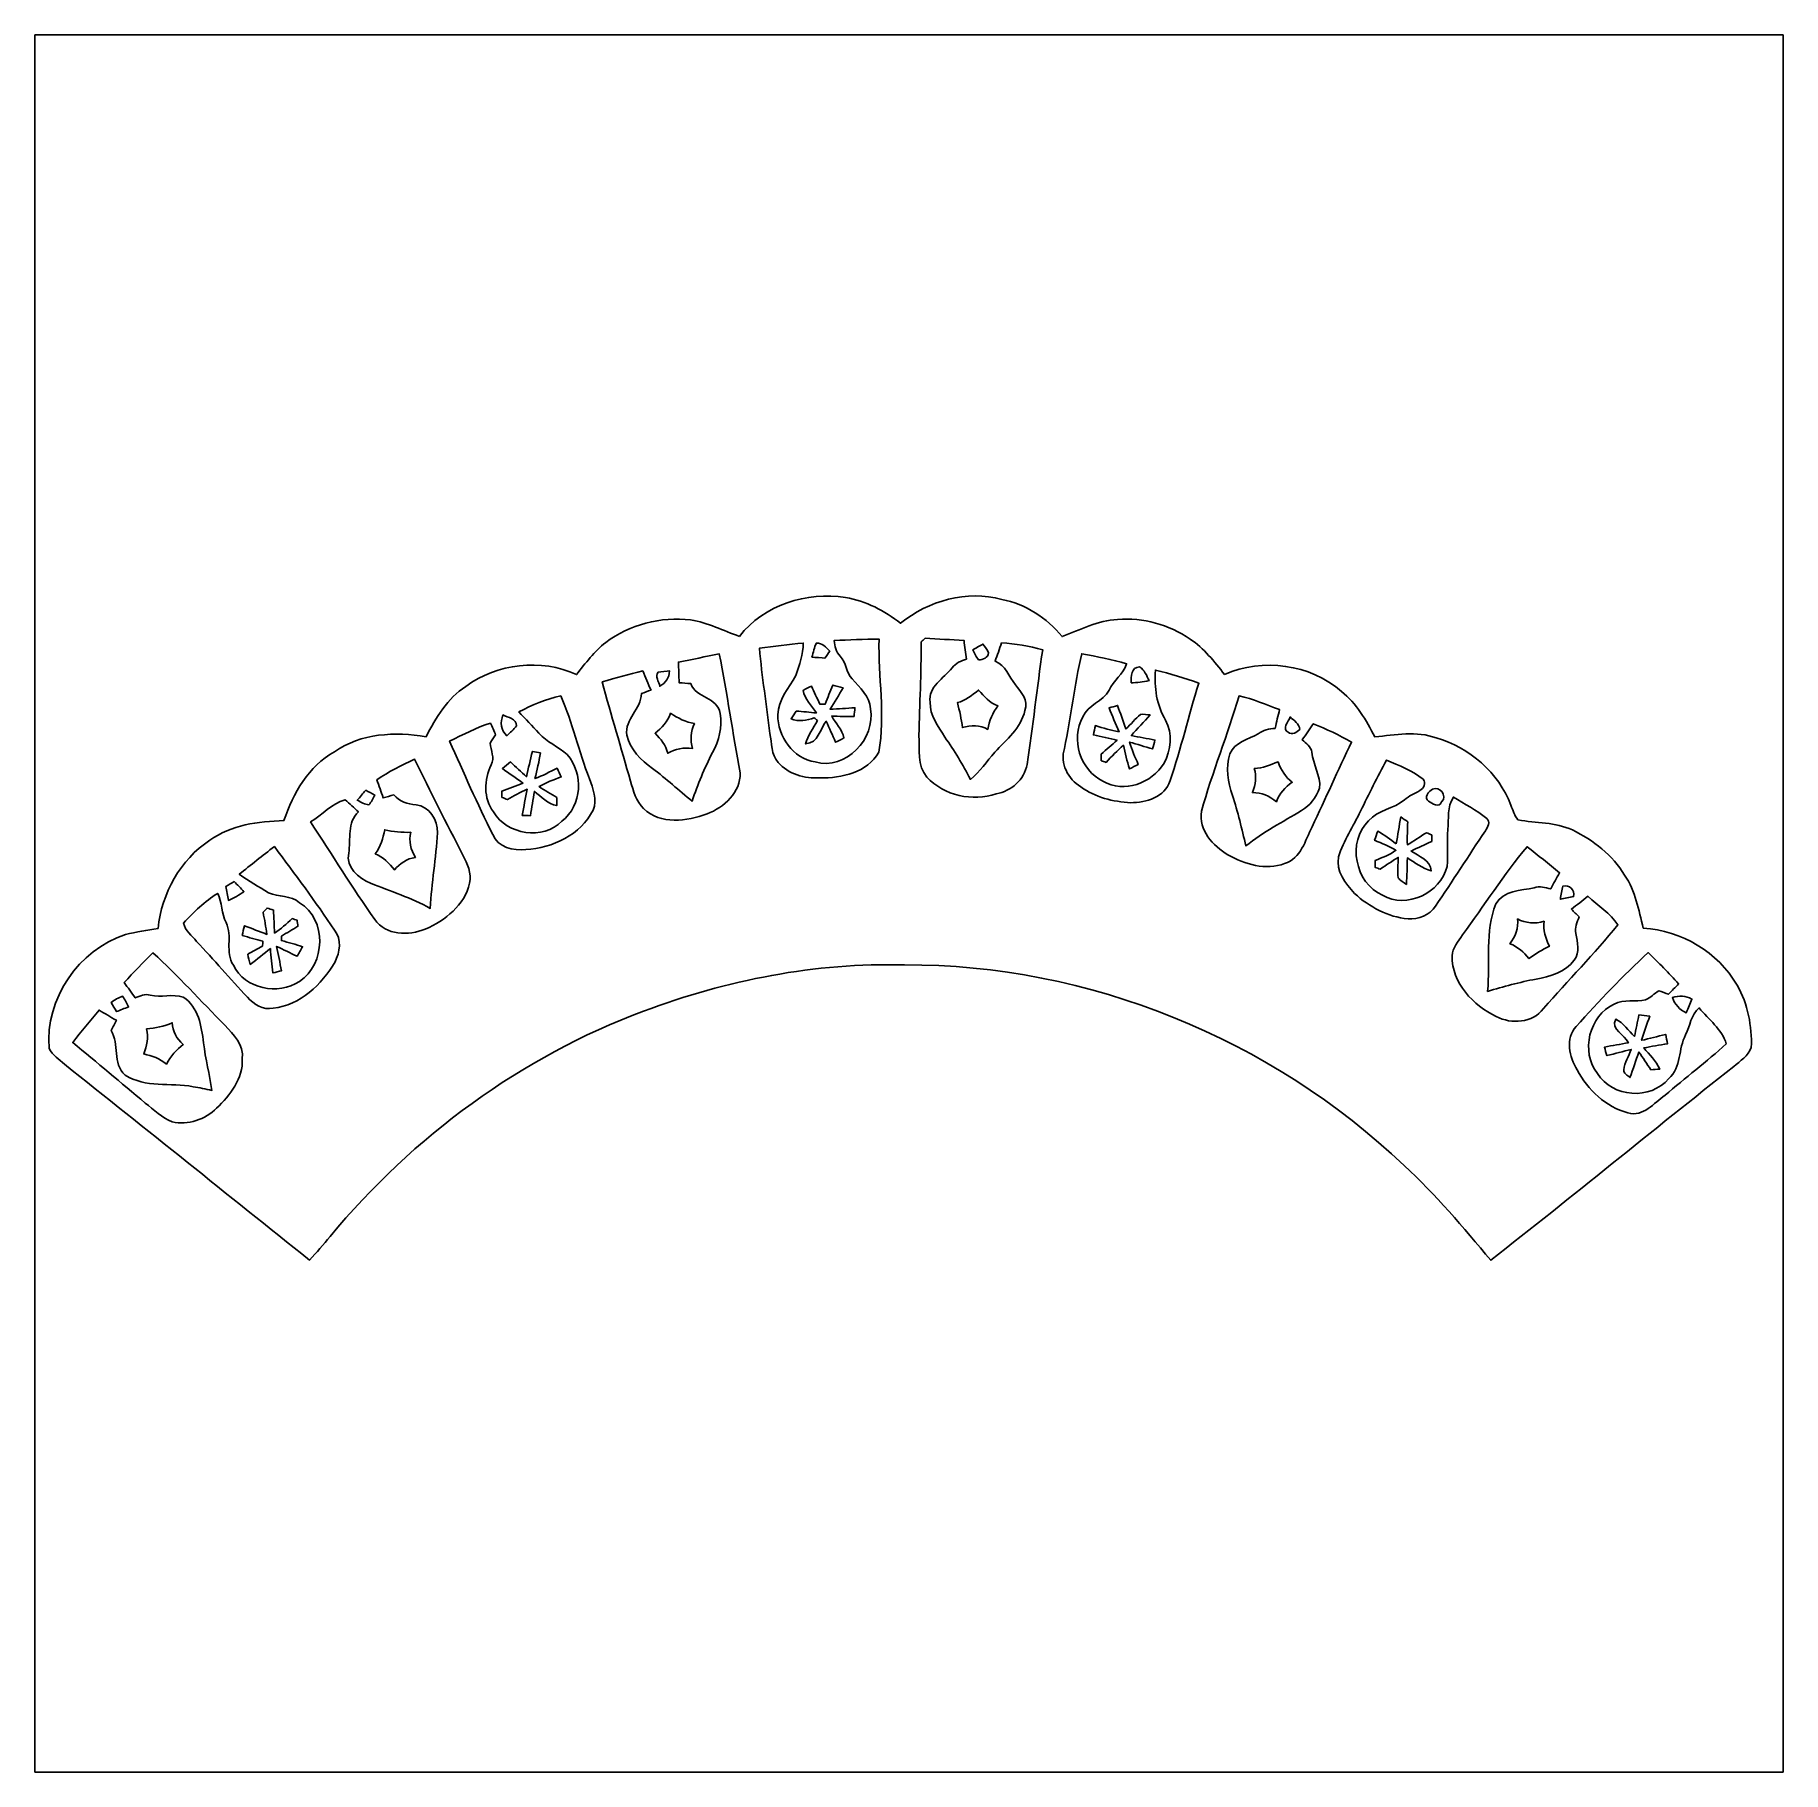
# Model space of a CAD drawing. Header units: centimetres. Extents: x -16.8 to 16.8, y -16.7 to 16.7.
import ezdxf

# ---------------------------------------------------------------- set-up
doc = ezdxf.new("R2010")
doc.units = ezdxf.units.CM
doc.header["$MEASUREMENT"] = 0
doc.layers.add('Layer 1', color=7, linetype='Continuous')

msp = doc.modelspace()

# ---------------------------------------------------------------- linework, layer by layer
at = {"layer": 'Layer 1', "color": 7}
for points, knots in [([(-16.77458, 16.66875), (-16.77458, 16.66875), (16.77458, 16.66875), (16.77458, 16.66875), (16.77458, 16.66875), (16.77458, 16.66875), (16.77458, -16.66875), (16.77458, -16.66875), (16.77458, -16.66875), (16.77458, -16.66875), (-16.77458, -16.66875), (-16.77458, -16.66875), (-16.77458, -16.66875), (-16.77458, -16.66875), (-16.77458, 16.66875), (-16.77458, 16.66875), (-16.77458, 16.66875), (-16.77458, 16.66875), (-16.77458, 16.66875), (-16.77458, 16.66875)], [0, 0, 0, 0, 0.16666667, 0.16666667, 0.16666667, 0.16666667, 0.33333333, 0.33333333, 0.33333333, 0.33333333, 0.5, 0.5, 0.5, 0.5, 0.66666667, 0.66666667, 0.66666667, 0.66666667, 1, 1, 1, 1]), ([(-3.25438, 5.12621), (-3.56517, 5.23416), (-3.86221, 5.39221), (-4.19029, 5.44266), (-4.19029, 5.44266), (-4.76285, 5.50827), (-5.36011, 5.35728), (-5.82154, 5.00944), (-5.82154, 5.00944), (-6.0392, 4.83588), (-6.20924, 4.61257), (-6.37928, 4.3942), (-6.37928, 4.3942), (-7.06085, 4.70782), (-7.90328, 4.60692), (-8.50688, 4.16736), (-8.50688, 4.16736), (-8.85966, 3.93559), (-9.07733, 3.56588), (-9.26924, 3.20111), (-9.26924, 3.20111), (-9.86331, 3.29883), (-10.51772, 3.27096), (-11.02536, 2.91183), (-11.02536, 2.91183), (-11.52525, 2.63349), (-11.81594, 2.11631), (-11.99691, 1.59244), (-11.99691, 1.59244), (-12.48763, 1.57233), (-13.01186, 1.5113), (-13.41967, 1.21285), (-13.41967, 1.21285), (-13.9887, 0.83996), (-14.34042, 0.19368), (-14.41309, -0.4766), (-14.41309, -0.4766), (-14.62123, -0.51259), (-14.83007, -0.54363), (-15.03468, -0.59619), (-15.03468, -0.59619), (-15.93709, -0.89218), (-16.58514, -1.82986), (-16.50048, -2.78201), (-16.50048, -2.78201), (-16.43909, -2.91148), (-16.30962, -2.98979), (-16.20802, -3.08539), (-16.20802, -3.08539), (-14.64098, -4.33811), (-13.07042, -5.58624), (-11.50726, -6.84354), (-11.50726, -6.84354), (-11.36897, -6.69749), (-11.23738, -6.54473), (-11.10968, -6.38951), (-11.10968, -6.38951), (-9.5183, -4.46758), (-7.43761, -2.94076), (-5.09588, -2.06728), (-5.09588, -2.06728), (-3.50061, -1.47002), (-1.79529, -1.13065), (-0.08819, -1.17898), (-0.08819, -1.17898), (3.44876, -1.15958), (6.94725, -2.5975), (9.50383, -5.03061), (9.50383, -5.03061), (10.11026, -5.58553), (10.63801, -6.21841), (11.16542, -6.84706), (11.16542, -6.84706), (12.72999, -5.62116), (14.26739, -4.36033), (15.82773, -3.12879), (15.82773, -3.12879), (15.94697, -3.01978), (16.11242, -2.92629), (16.16498, -2.76543), (16.16498, -2.76543), (16.1798, -2.35338), (16.10148, -1.92828), (15.89334, -1.5688), (15.89334, -1.5688), (15.52399, -0.92957), (14.82584, -0.51964), (14.09277, -0.47202), (14.09277, -0.47202), (14.00104, -0.12559), (13.94566, 0.24342), (13.73434, 0.54257), (13.73434, 0.54257), (13.50645, 0.93416), (13.13215, 1.21285), (12.73246, 1.41111), (12.73246, 1.41111), (12.40614, 1.56316), (12.0336, 1.54129), (11.68717, 1.60338), (11.68717, 1.60338), (11.61768, 1.68381), (11.59157, 1.7907), (11.55065, 1.88666), (11.55065, 1.88666), (11.31711, 2.51354), (10.75761, 2.99367), (10.11943, 3.17641), (10.11943, 3.17641), (9.74019, 3.31682), (9.33132, 3.23815), (8.94221, 3.19652), (8.94221, 3.19652), (8.77676, 3.5179), (8.58873, 3.8414), (8.2998, 4.06682), (8.2998, 4.06682), (7.69726, 4.60058), (6.7878, 4.71382), (6.05578, 4.39561), (6.05578, 4.39561), (5.86034, 4.64573), (5.65926, 4.89761), (5.39327, 5.07612), (5.39327, 5.07612), (4.98934, 5.34846), (4.49262, 5.49839), (4.00438, 5.4483), (4.00438, 5.4483), (3.62514, 5.43807), (3.28612, 5.24863), (2.93687, 5.12339), (2.93687, 5.12339), (2.64478, 5.48111), (2.23767, 5.74746), (1.78153, 5.83706), (1.78153, 5.83706), (1.10808, 6.02333), (0.37394, 5.8106), (-0.16016, 5.3781), (-0.16016, 5.3781), (-0.47166, 5.61657), (-0.8255, 5.80813), (-1.21708, 5.87163), (-1.21708, 5.87163), (-1.96003, 5.9884), (-2.78836, 5.73687), (-3.25438, 5.12621)], [0, 0, 0, 0, 0.02631579, 0.02631579, 0.02631579, 0.02631579, 0.05263158, 0.05263158, 0.05263158, 0.05263158, 0.07894737, 0.07894737, 0.07894737, 0.07894737, 0.10526316, 0.10526316, 0.10526316, 0.10526316, 0.13157895, 0.13157895, 0.13157895, 0.13157895, 0.15789474, 0.15789474, 0.15789474, 0.15789474, 0.18421053, 0.18421053, 0.18421053, 0.18421053, 0.21052632, 0.21052632, 0.21052632, 0.21052632, 0.23684211, 0.23684211, 0.23684211, 0.23684211, 0.26315789, 0.26315789, 0.26315789, 0.26315789, 0.28947368, 0.28947368, 0.28947368, 0.28947368, 0.31578947, 0.31578947, 0.31578947, 0.31578947, 0.34210526, 0.34210526, 0.34210526, 0.34210526, 0.36842105, 0.36842105, 0.36842105, 0.36842105, 0.39473684, 0.39473684, 0.39473684, 0.39473684, 0.42105263, 0.42105263, 0.42105263, 0.42105263, 0.44736842, 0.44736842, 0.44736842, 0.44736842, 0.47368421, 0.47368421, 0.47368421, 0.47368421, 0.5, 0.5, 0.5, 0.5, 0.52631579, 0.52631579, 0.52631579, 0.52631579, 0.55263158, 0.55263158, 0.55263158, 0.55263158, 0.57894737, 0.57894737, 0.57894737, 0.57894737, 0.60526316, 0.60526316, 0.60526316, 0.60526316, 0.63157895, 0.63157895, 0.63157895, 0.63157895, 0.65789474, 0.65789474, 0.65789474, 0.65789474, 0.68421053, 0.68421053, 0.68421053, 0.68421053, 0.71052632, 0.71052632, 0.71052632, 0.71052632, 0.73684211, 0.73684211, 0.73684211, 0.73684211, 0.76315789, 0.76315789, 0.76315789, 0.76315789, 0.78947368, 0.78947368, 0.78947368, 0.78947368, 0.81578947, 0.81578947, 0.81578947, 0.81578947, 0.84210526, 0.84210526, 0.84210526, 0.84210526, 0.86842105, 0.86842105, 0.86842105, 0.86842105, 0.89473684, 0.89473684, 0.89473684, 0.89473684, 0.92105263, 0.92105263, 0.92105263, 0.92105263, 0.94736842, 0.94736842, 0.94736842, 0.94736842, 1, 1, 1, 1]), ([(-1.43863, 5.04578), (-1.15076, 5.05883), (-0.86219, 5.07224), (-0.57362, 5.07471), (-0.57362, 5.07471), (-0.59549, 4.3501), (-0.45014, 3.62126), (-0.57856, 2.90266), (-0.57856, 2.90266), (-0.80081, 2.51389), (-1.2954, 2.4003), (-1.71062, 2.41335), (-1.71062, 2.41335), (-2.00201, 2.38831), (-2.31599, 2.48497), (-2.51248, 2.70792), (-2.51248, 2.70792), (-2.6476, 2.85856), (-2.63137, 3.07728), (-2.66876, 3.26284), (-2.66876, 3.26284), (-2.73403, 3.80929), (-2.82363, 4.35292), (-2.86914, 4.90149), (-2.86914, 4.90149), (-2.59009, 4.93642), (-2.3114, 4.97452), (-2.03059, 4.99886), (-2.03059, 4.99886), (-2.03235, 4.78402), (-2.09762, 4.57694), (-2.1717, 4.37762), (-2.1717, 4.37762), (-2.30152, 4.13632), (-2.51848, 3.9116), (-2.51636, 3.62091), (-2.51636, 3.62091), (-2.52413, 3.20851), (-2.22462, 2.77566), (-1.80128, 2.71851), (-1.80128, 2.71851), (-1.21461, 2.5467), (-0.635, 3.16583), (-0.73978, 3.73627), (-0.73978, 3.73627), (-0.75424, 3.97616), (-0.94262, 4.14232), (-1.09044, 4.30953), (-1.09044, 4.30953), (-1.21144, 4.43018), (-1.20227, 4.62421), (-1.32151, 4.74627), (-1.32151, 4.74627), (-1.40406, 4.82494), (-1.42452, 4.93818), (-1.43863, 5.04578)], [0, 0, 0, 0, 0.06666667, 0.06666667, 0.06666667, 0.06666667, 0.13333333, 0.13333333, 0.13333333, 0.13333333, 0.2, 0.2, 0.2, 0.2, 0.26666667, 0.26666667, 0.26666667, 0.26666667, 0.33333333, 0.33333333, 0.33333333, 0.33333333, 0.4, 0.4, 0.4, 0.4, 0.46666667, 0.46666667, 0.46666667, 0.46666667, 0.53333333, 0.53333333, 0.53333333, 0.53333333, 0.6, 0.6, 0.6, 0.6, 0.66666667, 0.66666667, 0.66666667, 0.66666667, 0.73333333, 0.73333333, 0.73333333, 0.73333333, 0.8, 0.8, 0.8, 0.8, 0.86666667, 0.86666667, 0.86666667, 0.86666667, 1, 1, 1, 1]), ([(0.30833, 5.08952), (0.55739, 5.074), (0.8068, 5.06201), (1.05657, 5.05001), (1.05657, 5.05001), (1.06962, 4.93077), (1.08514, 4.80942), (1.10173, 4.68983), (1.10173, 4.68983), (0.9973, 4.65914), (0.89464, 4.61363), (0.82726, 4.52402), (0.82726, 4.52402), (0.67204, 4.31941), (0.36195, 4.16631), (0.40711, 3.86292), (0.40711, 3.86292), (0.39229, 3.60645), (0.56515, 3.39901), (0.68862, 3.19229), (0.68862, 3.19229), (0.86819, 2.93299), (1.03611, 2.66488), (1.17792, 2.38231), (1.17792, 2.38231), (1.36596, 2.52483), (1.48872, 2.73156), (1.64888, 2.90195), (1.64888, 2.90195), (1.86725, 3.14643), (2.14983, 3.3655), (2.22356, 3.70205), (2.22356, 3.70205), (2.30681, 3.90102), (2.14489, 4.05448), (2.04258, 4.19841), (2.04258, 4.19841), (1.91594, 4.35504), (1.85491, 4.57094), (1.65276, 4.64996), (1.65276, 4.64996), (1.69757, 4.76603), (1.73602, 4.88421), (1.77553, 5.00204), (1.77553, 5.00204), (2.04223, 4.98157), (2.30822, 4.94277), (2.56611, 4.86833), (2.56611, 4.86833), (2.45498, 4.13667), (2.38196, 3.39937), (2.26519, 2.66841), (2.26519, 2.66841), (2.21333, 2.37772), (1.95968, 2.15441), (1.67428, 2.10361), (1.67428, 2.10361), (1.21885, 1.9498), (0.67345, 2.06975), (0.34466, 2.42535), (0.34466, 2.42535), (0.15381, 2.6483), (0.20179, 2.95804), (0.19156, 3.22756), (0.19156, 3.22756), (0.20391, 3.82552), (0.23566, 4.42313), (0.23424, 5.02144), (0.23424, 5.02144), (0.25894, 5.04437), (0.28363, 5.06695), (0.30833, 5.08952)], [0, 0, 0, 0, 0.05263158, 0.05263158, 0.05263158, 0.05263158, 0.10526316, 0.10526316, 0.10526316, 0.10526316, 0.15789474, 0.15789474, 0.15789474, 0.15789474, 0.21052632, 0.21052632, 0.21052632, 0.21052632, 0.26315789, 0.26315789, 0.26315789, 0.26315789, 0.31578947, 0.31578947, 0.31578947, 0.31578947, 0.36842105, 0.36842105, 0.36842105, 0.36842105, 0.42105263, 0.42105263, 0.42105263, 0.42105263, 0.47368421, 0.47368421, 0.47368421, 0.47368421, 0.52631579, 0.52631579, 0.52631579, 0.52631579, 0.57894737, 0.57894737, 0.57894737, 0.57894737, 0.63157895, 0.63157895, 0.63157895, 0.63157895, 0.68421053, 0.68421053, 0.68421053, 0.68421053, 0.73684211, 0.73684211, 0.73684211, 0.73684211, 0.78947368, 0.78947368, 0.78947368, 0.78947368, 0.84210526, 0.84210526, 0.84210526, 0.84210526, 0.89473684, 0.89473684, 0.89473684, 0.89473684, 1, 1, 1, 1]), ([(-4.42454, 4.63268), (-4.16278, 4.68101), (-3.90349, 4.74063), (-3.64208, 4.79108), (-3.64208, 4.79108), (-3.48968, 4.03366), (-3.38138, 3.26813), (-3.24273, 2.5086), (-3.24273, 2.5086), (-3.21839, 2.1396), (-3.55671, 1.84397), (-3.87385, 1.7212), (-3.87385, 1.7212), (-4.26261, 1.5815), (-4.76744, 1.50566), (-5.09235, 1.82245), (-5.09235, 1.82245), (-5.24051, 1.95897), (-5.28673, 2.16429), (-5.34564, 2.34774), (-5.34564, 2.34774), (-5.52274, 2.98415), (-5.71782, 3.61527), (-5.88751, 4.25379), (-5.88751, 4.25379), (-5.62928, 4.32753), (-5.36998, 4.39879), (-5.10928, 4.46405), (-5.10928, 4.46405), (-5.0606, 4.33917), (-5.00662, 4.21675), (-4.95053, 4.09504), (-4.95053, 4.09504), (-5.01227, 4.07388), (-5.074, 4.05201), (-5.13539, 4.02907), (-5.13539, 4.02907), (-5.13962, 3.72921), (-5.461, 3.54259), (-5.41408, 3.22933), (-5.41408, 3.22933), (-5.3527, 2.95346), (-5.13997, 2.75343), (-4.92196, 2.59221), (-4.92196, 2.59221), (-4.65737, 2.39642), (-4.42031, 2.16747), (-4.16066, 1.96532), (-4.16066, 1.96532), (-4.0573, 2.28529), (-3.92501, 2.59503), (-3.77296, 2.89489), (-3.77296, 2.89489), (-3.64384, 3.12103), (-3.58352, 3.38667), (-3.62091, 3.64666), (-3.62091, 3.64666), (-3.67947, 3.9624), (-4.0834, 3.94053), (-4.18994, 4.22028), (-4.18994, 4.22028), (-4.26544, 4.22769), (-4.33705, 4.23051), (-4.41113, 4.2358), (-4.41113, 4.2358), (-4.41537, 4.36845), (-4.41925, 4.50039), (-4.42454, 4.63268)], [0, 0, 0, 0, 0.05555556, 0.05555556, 0.05555556, 0.05555556, 0.11111111, 0.11111111, 0.11111111, 0.11111111, 0.16666667, 0.16666667, 0.16666667, 0.16666667, 0.22222222, 0.22222222, 0.22222222, 0.22222222, 0.27777778, 0.27777778, 0.27777778, 0.27777778, 0.33333333, 0.33333333, 0.33333333, 0.33333333, 0.38888889, 0.38888889, 0.38888889, 0.38888889, 0.44444444, 0.44444444, 0.44444444, 0.44444444, 0.5, 0.5, 0.5, 0.5, 0.55555556, 0.55555556, 0.55555556, 0.55555556, 0.61111111, 0.61111111, 0.61111111, 0.61111111, 0.66666667, 0.66666667, 0.66666667, 0.66666667, 0.72222222, 0.72222222, 0.72222222, 0.72222222, 0.77777778, 0.77777778, 0.77777778, 0.77777778, 0.83333333, 0.83333333, 0.83333333, 0.83333333, 0.88888889, 0.88888889, 0.88888889, 0.88888889, 1, 1, 1, 1]), ([(-1.778, 4.99816), (-1.66617, 5.00239), (-1.59068, 4.91666), (-1.52118, 4.84223), (-1.52118, 4.84223), (-1.55187, 4.79848), (-1.58186, 4.75403), (-1.61219, 4.70958), (-1.61219, 4.70958), (-1.67499, 4.71417), (-1.80023, 4.72334), (-1.86302, 4.72793), (-1.86302, 4.72793), (-1.83833, 4.82), (-1.81786, 4.91208), (-1.778, 4.99816)], [0, 0, 0, 0, 0.2, 0.2, 0.2, 0.2, 0.4, 0.4, 0.4, 0.4, 0.6, 0.6, 0.6, 0.6, 1, 1, 1, 1]), ([(1.22237, 4.86657), (1.28799, 4.90396), (1.35361, 4.94171), (1.41923, 4.97911), (1.41923, 4.97911), (1.45838, 4.92442), (1.50001, 4.87045), (1.52894, 4.80907), (1.52894, 4.80907), (1.51342, 4.7184), (1.42134, 4.67289), (1.33632, 4.67431), (1.33632, 4.67431), (1.2894, 4.73287), (1.25624, 4.8006), (1.22237, 4.86657)], [0, 0, 0, 0, 0.2, 0.2, 0.2, 0.2, 0.4, 0.4, 0.4, 0.4, 0.6, 0.6, 0.6, 0.6, 1, 1, 1, 1]), ([(3.31611, 4.79213), (3.60504, 4.73886), (3.89396, 4.68207), (4.17724, 4.60269), (4.17724, 4.60269), (4.11092, 4.40196), (3.92606, 4.28131), (3.84034, 4.09187), (3.84034, 4.09187), (3.72498, 3.87103), (3.43041, 3.81882), (3.33693, 3.57964), (3.33693, 3.57964), (3.09633, 3.15383), (3.28471, 2.56293), (3.72251, 2.34562), (3.72251, 2.34562), (4.12715, 2.10891), (4.65984, 2.31105), (4.89409, 2.69028), (4.89409, 2.69028), (5.0292, 2.94076), (5.06307, 3.26073), (4.92478, 3.51684), (4.92478, 3.51684), (4.75333, 3.80259), (4.70253, 4.15078), (4.73004, 4.47851), (4.73004, 4.47851), (5.01297, 4.41537), (5.2892, 4.32506), (5.56295, 4.22804), (5.56295, 4.22804), (5.35799, 3.61033), (5.22781, 2.97039), (5.0098, 2.35761), (5.0098, 2.35761), (4.91208, 2.03412), (4.5526, 1.93816), (4.25485, 1.93499), (4.25485, 1.93499), (3.9183, 1.95474), (3.57258, 2.03553), (3.29882, 2.24049), (3.29882, 2.24049), (3.05082, 2.38231), (2.89101, 2.69416), (2.98415, 2.97603), (2.98415, 2.97603), (3.10268, 3.57999), (3.17535, 4.19276), (3.31611, 4.79213)], [0, 0, 0, 0, 0.07142857, 0.07142857, 0.07142857, 0.07142857, 0.14285714, 0.14285714, 0.14285714, 0.14285714, 0.21428571, 0.21428571, 0.21428571, 0.21428571, 0.28571429, 0.28571429, 0.28571429, 0.28571429, 0.35714286, 0.35714286, 0.35714286, 0.35714286, 0.42857143, 0.42857143, 0.42857143, 0.42857143, 0.5, 0.5, 0.5, 0.5, 0.57142857, 0.57142857, 0.57142857, 0.57142857, 0.64285714, 0.64285714, 0.64285714, 0.64285714, 0.71428571, 0.71428571, 0.71428571, 0.71428571, 0.78571429, 0.78571429, 0.78571429, 0.78571429, 0.85714286, 0.85714286, 0.85714286, 0.85714286, 1, 1, 1, 1]), ([(-4.81118, 4.44077), (-4.75721, 4.44606), (-4.64926, 4.45699), (-4.59564, 4.46264), (-4.59564, 4.46264), (-4.60163, 4.32999), (-4.67325, 4.23157), (-4.78296, 4.16878), (-4.78296, 4.16878), (-4.79813, 4.25415), (-4.88209, 4.36174), (-4.81118, 4.44077)], [0, 0, 0, 0, 0.25, 0.25, 0.25, 0.25, 0.5, 0.5, 0.5, 0.5, 1, 1, 1, 1]), ([(4.2612, 4.23228), (4.26297, 4.35645), (4.25768, 4.53672), (4.42666, 4.53954), (4.42666, 4.53954), (4.5212, 4.48134), (4.56177, 4.37268), (4.60692, 4.27673), (4.60692, 4.27673), (4.49262, 4.2545), (4.37691, 4.24039), (4.2612, 4.23228)], [0, 0, 0, 0, 0.25, 0.25, 0.25, 0.25, 0.5, 0.5, 0.5, 0.5, 1, 1, 1, 1]), ([(-1.46368, 4.19135), (-1.39771, 4.17548), (-1.33138, 4.15854), (-1.26471, 4.14161), (-1.26471, 4.14161), (-1.34303, 4.0005), (-1.43122, 3.86574), (-1.51306, 3.7271), (-1.51306, 3.7271), (-1.35431, 3.73451), (-1.19592, 3.74615), (-1.03717, 3.75638), (-1.03717, 3.75638), (-1.04316, 3.70099), (-1.04881, 3.64561), (-1.05445, 3.58987), (-1.05445, 3.58987), (-1.19839, 3.58916), (-1.34091, 3.59022), (-1.48414, 3.59728), (-1.48414, 3.59728), (-1.40653, 3.45758), (-1.28235, 3.33798), (-1.24954, 3.17712), (-1.24954, 3.17712), (-1.30069, 3.14607), (-1.35502, 3.12138), (-1.40864, 3.09598), (-1.40864, 3.09598), (-1.46826, 3.23039), (-1.52682, 3.36479), (-1.58926, 3.49779), (-1.58926, 3.49779), (-1.71485, 3.34327), (-1.73637, 3.08081), (-1.98508, 3.06423), (-1.98508, 3.06423), (-1.93428, 3.22474), (-1.84221, 3.36585), (-1.75824, 3.51014), (-1.75824, 3.51014), (-1.77871, 3.52778), (-1.79881, 3.54506), (-1.81892, 3.56235), (-1.81892, 3.56235), (-1.96286, 3.51508), (-2.11808, 3.48192), (-2.26307, 3.54436), (-2.26307, 3.54436), (-2.23026, 3.5941), (-2.19675, 3.64314), (-2.16323, 3.69288), (-2.16323, 3.69288), (-2.03482, 3.68406), (-1.90535, 3.67101), (-1.77694, 3.65689), (-1.77694, 3.65689), (-1.86373, 3.79942), (-2.00201, 3.92007), (-2.03094, 4.09011), (-2.03094, 4.09011), (-1.98049, 4.1215), (-1.92617, 4.14584), (-1.87254, 4.1716), (-1.87254, 4.1716), (-1.81963, 4.0573), (-1.76601, 3.94264), (-1.71203, 3.82799), (-1.71203, 3.82799), (-1.68557, 3.82834), (-1.6323, 3.82834), (-1.60584, 3.82834), (-1.60584, 3.82834), (-1.55963, 3.9497), (-1.51306, 4.07106), (-1.46368, 4.19135)], [0, 0, 0, 0, 0.05, 0.05, 0.05, 0.05, 0.1, 0.1, 0.1, 0.1, 0.15, 0.15, 0.15, 0.15, 0.2, 0.2, 0.2, 0.2, 0.25, 0.25, 0.25, 0.25, 0.3, 0.3, 0.3, 0.3, 0.35, 0.35, 0.35, 0.35, 0.4, 0.4, 0.4, 0.4, 0.45, 0.45, 0.45, 0.45, 0.5, 0.5, 0.5, 0.5, 0.55, 0.55, 0.55, 0.55, 0.6, 0.6, 0.6, 0.6, 0.65, 0.65, 0.65, 0.65, 0.7, 0.7, 0.7, 0.7, 0.75, 0.75, 0.75, 0.75, 0.8, 0.8, 0.8, 0.8, 0.85, 0.85, 0.85, 0.85, 0.9, 0.9, 0.9, 0.9, 1, 1, 1, 1]), ([(0.92781, 3.8548), (1.08761, 3.8922), (1.20862, 3.99803), (1.33385, 4.09434), (1.33385, 4.09434), (1.44709, 3.98039), (1.54587, 3.84457), (1.70709, 3.79307), (1.70709, 3.79307), (1.60479, 3.66077), (1.54023, 3.50696), (1.51201, 3.34151), (1.51201, 3.34151), (1.36066, 3.42653), (1.18851, 3.42371), (1.02588, 3.37538), (1.02588, 3.37538), (1.00401, 3.5373), (0.97226, 3.69782), (0.92781, 3.8548)], [0, 0, 0, 0, 0.16666667, 0.16666667, 0.16666667, 0.16666667, 0.33333333, 0.33333333, 0.33333333, 0.33333333, 0.5, 0.5, 0.5, 0.5, 0.66666667, 0.66666667, 0.66666667, 0.66666667, 1, 1, 1, 1]), ([(-7.48771, 3.6763), (-7.23406, 3.81247), (-6.96348, 3.91724), (-6.68373, 3.98533), (-6.68373, 3.98533), (-6.45795, 3.46992), (-6.33906, 2.91782), (-6.1341, 2.39466), (-6.1341, 2.39466), (-6.06884, 2.20839), (-5.97394, 1.98861), (-6.06213, 1.79388), (-6.06213, 1.79388), (-6.29638, 1.31621), (-6.8453, 1.06186), (-7.35471, 1.03611), (-7.35471, 1.03611), (-7.59001, 1.01036), (-7.89446, 1.07562), (-7.98795, 1.32327), (-7.98795, 1.32327), (-8.28569, 1.91029), (-8.54745, 2.51495), (-8.81592, 3.11573), (-8.81592, 3.11573), (-8.56015, 3.24203), (-8.30545, 3.37503), (-8.03204, 3.45969), (-8.03204, 3.45969), (-8.007, 3.40466), (-7.95761, 3.29389), (-7.93291, 3.2385), (-7.93291, 3.2385), (-7.96925, 3.18629), (-8.01194, 3.1369), (-8.03698, 3.07763), (-8.03698, 3.07763), (-8.03063, 2.93829), (-7.94209, 2.79576), (-8.01899, 2.65994), (-8.01899, 2.65994), (-8.15058, 2.37596), (-8.17457, 2.01683), (-7.97525, 1.75824), (-7.97525, 1.75824), (-7.71172, 1.31727), (-7.02804, 1.21038), (-6.65974, 1.58009), (-6.65974, 1.58009), (-6.27662, 1.8796), (-6.23464, 2.50119), (-6.56202, 2.85644), (-6.56202, 2.85644), (-6.72641, 3.01554), (-6.95537, 3.08963), (-7.10177, 3.26849), (-7.10177, 3.26849), (-7.22665, 3.40819), (-7.36283, 3.53695), (-7.48771, 3.6763)], [0, 0, 0, 0, 0.0625, 0.0625, 0.0625, 0.0625, 0.125, 0.125, 0.125, 0.125, 0.1875, 0.1875, 0.1875, 0.1875, 0.25, 0.25, 0.25, 0.25, 0.3125, 0.3125, 0.3125, 0.3125, 0.375, 0.375, 0.375, 0.375, 0.4375, 0.4375, 0.4375, 0.4375, 0.5, 0.5, 0.5, 0.5, 0.5625, 0.5625, 0.5625, 0.5625, 0.625, 0.625, 0.625, 0.625, 0.6875, 0.6875, 0.6875, 0.6875, 0.75, 0.75, 0.75, 0.75, 0.8125, 0.8125, 0.8125, 0.8125, 0.875, 0.875, 0.875, 0.875, 1, 1, 1, 1]), ([(3.8414, 3.7532), (3.89467, 3.76943), (3.94829, 3.78531), (4.00226, 3.80083), (4.00226, 3.80083), (4.05624, 3.65125), (4.10916, 3.49991), (4.16419, 3.34962), (4.16419, 3.34962), (4.25944, 3.44099), (4.34128, 3.54647), (4.44465, 3.62903), (4.44465, 3.62903), (4.50568, 3.63573), (4.56741, 3.6255), (4.62844, 3.61844), (4.62844, 3.61844), (4.50921, 3.48544), (4.38291, 3.35844), (4.26791, 3.22157), (4.26791, 3.22157), (4.41784, 3.19405), (4.57024, 3.16724), (4.72052, 3.13584), (4.72052, 3.13584), (4.70535, 3.0794), (4.68983, 3.02295), (4.67466, 2.96651), (4.67466, 2.96651), (4.52614, 3.00673), (4.38115, 3.05823), (4.23263, 3.09668), (4.23263, 3.09668), (4.27426, 2.94922), (4.33811, 2.80987), (4.40055, 2.67018), (4.40055, 2.67018), (4.34481, 2.6416), (4.28907, 2.61303), (4.23333, 2.5841), (4.23333, 2.5841), (4.18359, 2.73297), (4.15149, 2.88678), (4.11445, 3.03848), (4.11445, 3.03848), (3.99944, 2.93264), (3.89008, 2.82116), (3.78213, 2.70827), (3.78213, 2.70827), (3.75073, 2.71886), (3.71969, 2.72909), (3.689, 2.73897), (3.689, 2.73897), (3.68935, 2.78201), (3.69006, 2.82469), (3.69076, 2.86738), (3.69076, 2.86738), (3.79271, 2.95593), (3.89678, 3.04271), (3.9945, 3.13619), (3.9945, 3.13619), (3.84281, 3.17183), (3.69041, 3.20252), (3.53871, 3.23674), (3.53871, 3.23674), (3.55106, 3.296), (3.56376, 3.35527), (3.57681, 3.41418), (3.57681, 3.41418), (3.72639, 3.36903), (3.87491, 3.31858), (4.03049, 3.29565), (4.03049, 3.29565), (3.96699, 3.4484), (3.89925, 3.59869), (3.8414, 3.7532)], [0, 0, 0, 0, 0.05, 0.05, 0.05, 0.05, 0.1, 0.1, 0.1, 0.1, 0.15, 0.15, 0.15, 0.15, 0.2, 0.2, 0.2, 0.2, 0.25, 0.25, 0.25, 0.25, 0.3, 0.3, 0.3, 0.3, 0.35, 0.35, 0.35, 0.35, 0.4, 0.4, 0.4, 0.4, 0.45, 0.45, 0.45, 0.45, 0.5, 0.5, 0.5, 0.5, 0.55, 0.55, 0.55, 0.55, 0.6, 0.6, 0.6, 0.6, 0.65, 0.65, 0.65, 0.65, 0.7, 0.7, 0.7, 0.7, 0.75, 0.75, 0.75, 0.75, 0.8, 0.8, 0.8, 0.8, 0.85, 0.85, 0.85, 0.85, 0.9, 0.9, 0.9, 0.9, 1, 1, 1, 1]), ([(6.33342, 3.98533), (6.60118, 3.92289), (6.85553, 3.81741), (7.11235, 3.72039), (7.11235, 3.72039), (7.08307, 3.6008), (7.05309, 3.48227), (7.02733, 3.36162), (7.02733, 3.36162), (6.91162, 3.35598), (6.79873, 3.32493), (6.70207, 3.25931), (6.70207, 3.25931), (6.51757, 3.14748), (6.24699, 3.09739), (6.15915, 2.87196), (6.15915, 2.87196), (6.07695, 2.61091), (6.1214, 2.32728), (6.20607, 2.07257), (6.20607, 2.07257), (6.31437, 1.75613), (6.38669, 1.42946), (6.46642, 1.10455), (6.46642, 1.10455), (6.79203, 1.37583), (7.17338, 1.56245), (7.53286, 1.78259), (7.53286, 1.78259), (7.69444, 1.87995), (7.81473, 2.03553), (7.88141, 2.21121), (7.88141, 2.21121), (7.90152, 2.45498), (7.75441, 2.66524), (7.72936, 2.90266), (7.72936, 2.90266), (7.72054, 3.01308), (7.62035, 3.07234), (7.54627, 3.13902), (7.54627, 3.13902), (7.61965, 3.24062), (7.68914, 3.34469), (7.7597, 3.4484), (7.7597, 3.4484), (8.01264, 3.34998), (8.25535, 3.22862), (8.49348, 3.0988), (8.49348, 3.0988), (8.23207, 2.56117), (7.99465, 2.01189), (7.73642, 1.47285), (7.73642, 1.47285), (7.60342, 1.21073), (7.5251, 0.86819), (7.20796, 0.76623), (7.20796, 0.76623), (6.84706, 0.63147), (6.44243, 0.75142), (6.1214, 0.93486), (6.1214, 0.93486), (5.83424, 1.10455), (5.55307, 1.41111), (5.61128, 1.77094), (5.61128, 1.77094), (5.82119, 2.51883), (6.11646, 3.23956), (6.33342, 3.98533)], [0, 0, 0, 0, 0.05555556, 0.05555556, 0.05555556, 0.05555556, 0.11111111, 0.11111111, 0.11111111, 0.11111111, 0.16666667, 0.16666667, 0.16666667, 0.16666667, 0.22222222, 0.22222222, 0.22222222, 0.22222222, 0.27777778, 0.27777778, 0.27777778, 0.27777778, 0.33333333, 0.33333333, 0.33333333, 0.33333333, 0.38888889, 0.38888889, 0.38888889, 0.38888889, 0.44444444, 0.44444444, 0.44444444, 0.44444444, 0.5, 0.5, 0.5, 0.5, 0.55555556, 0.55555556, 0.55555556, 0.55555556, 0.61111111, 0.61111111, 0.61111111, 0.61111111, 0.66666667, 0.66666667, 0.66666667, 0.66666667, 0.72222222, 0.72222222, 0.72222222, 0.72222222, 0.77777778, 0.77777778, 0.77777778, 0.77777778, 0.83333333, 0.83333333, 0.83333333, 0.83333333, 0.88888889, 0.88888889, 0.88888889, 0.88888889, 1, 1, 1, 1]), ([(-7.79251, 3.61774), (-7.69726, 3.57152), (-7.52969, 3.54718), (-7.53357, 3.40995), (-7.53357, 3.40995), (-7.58366, 3.33551), (-7.65528, 3.27978), (-7.71984, 3.2191), (-7.71984, 3.2191), (-7.83061, 3.32775), (-7.85001, 3.47698), (-7.79251, 3.61774)], [0, 0, 0, 0, 0.25, 0.25, 0.25, 0.25, 0.5, 0.5, 0.5, 0.5, 1, 1, 1, 1]), ([(-4.57412, 3.65196), (-4.43689, 3.55494), (-4.28484, 3.48474), (-4.11833, 3.45158), (-4.11833, 3.45158), (-4.19065, 3.30129), (-4.19982, 3.13478), (-4.15572, 2.97427), (-4.15572, 2.97427), (-4.32223, 3.00179), (-4.48451, 2.9651), (-4.63021, 2.88255), (-4.63021, 2.88255), (-4.66796, 3.03636), (-4.76532, 3.15842), (-4.87433, 3.26637), (-4.87433, 3.26637), (-4.74133, 3.36797), (-4.63338, 3.49497), (-4.57412, 3.65196)], [0, 0, 0, 0, 0.16666667, 0.16666667, 0.16666667, 0.16666667, 0.33333333, 0.33333333, 0.33333333, 0.33333333, 0.5, 0.5, 0.5, 0.5, 0.66666667, 0.66666667, 0.66666667, 0.66666667, 1, 1, 1, 1]), ([(7.31626, 3.57928), (7.38576, 3.50979), (7.49265, 3.45158), (7.499, 3.34186), (7.499, 3.34186), (7.44573, 3.27942), (7.35048, 3.22862), (7.27639, 3.2893), (7.27639, 3.2893), (7.14516, 3.34927), (7.28451, 3.49179), (7.31626, 3.57928)], [0, 0, 0, 0, 0.25, 0.25, 0.25, 0.25, 0.5, 0.5, 0.5, 0.5, 1, 1, 1, 1]), ([(-10.21433, 2.37561), (-9.98361, 2.52624), (-9.74231, 2.65994), (-9.48796, 2.76684), (-9.48796, 2.76684), (-9.17928, 2.15371), (-8.88048, 1.53564), (-8.56086, 0.92781), (-8.56086, 0.92781), (-8.48007, 0.76165), (-8.38835, 0.58349), (-8.43174, 0.39194), (-8.43174, 0.39194), (-8.52876, -0.03351), (-8.90023, -0.32703), (-9.2837, -0.49036), (-9.2837, -0.49036), (-9.60684, -0.62018), (-10.03406, -0.61489), (-10.25384, -0.30692), (-10.25384, -0.30692), (-10.68211, 0.30551), (-11.07652, 0.94086), (-11.48539, 1.56633), (-11.48539, 1.56633), (-11.26278, 1.69792), (-11.07934, 1.9244), (-10.82322, 1.98649), (-10.82322, 1.98649), (-10.72797, 1.92193), (-10.65142, 1.8348), (-10.5664, 1.75824), (-10.5664, 1.75824), (-10.79324, 1.55681), (-10.70716, 1.23402), (-10.75337, 0.96802), (-10.75337, 0.96802), (-10.81793, 0.6918), (-10.55793, 0.48648), (-10.33321, 0.38911), (-10.33321, 0.38911), (-9.94763, 0.23636), (-9.55181, 0.10689), (-9.18669, -0.09384), (-9.18669, -0.09384), (-9.16869, 0.39299), (-9.07239, 0.87277), (-9.05016, 1.35925), (-9.05016, 1.35925), (-9.04416, 1.60055), (-9.20362, 1.86584), (-9.46044, 1.89371), (-9.46044, 1.89371), (-9.62413, 1.90394), (-9.77688, 1.96286), (-9.88589, 2.08492), (-9.88589, 2.08492), (-9.95504, 2.06551), (-10.02348, 2.04576), (-10.09227, 2.02636), (-10.09227, 2.02636), (-10.12966, 2.14418), (-10.17129, 2.26025), (-10.21433, 2.37561)], [0, 0, 0, 0, 0.05882353, 0.05882353, 0.05882353, 0.05882353, 0.11764706, 0.11764706, 0.11764706, 0.11764706, 0.17647059, 0.17647059, 0.17647059, 0.17647059, 0.23529412, 0.23529412, 0.23529412, 0.23529412, 0.29411765, 0.29411765, 0.29411765, 0.29411765, 0.35294118, 0.35294118, 0.35294118, 0.35294118, 0.41176471, 0.41176471, 0.41176471, 0.41176471, 0.47058824, 0.47058824, 0.47058824, 0.47058824, 0.52941176, 0.52941176, 0.52941176, 0.52941176, 0.58823529, 0.58823529, 0.58823529, 0.58823529, 0.64705882, 0.64705882, 0.64705882, 0.64705882, 0.70588235, 0.70588235, 0.70588235, 0.70588235, 0.76470588, 0.76470588, 0.76470588, 0.76470588, 0.82352941, 0.82352941, 0.82352941, 0.82352941, 0.88235294, 0.88235294, 0.88235294, 0.88235294, 1, 1, 1, 1]), ([(-7.22524, 2.91747), (-7.17515, 2.90901), (-7.1247, 2.90019), (-7.07461, 2.89101), (-7.07461, 2.89101), (-7.09789, 2.72415), (-7.13916, 2.56046), (-7.17832, 2.39642), (-7.17832, 2.39642), (-7.03121, 2.45181), (-6.89328, 2.5273), (-6.75252, 2.5968), (-6.75252, 2.5968), (-6.72571, 2.54071), (-6.6989, 2.48461), (-6.67244, 2.42817), (-6.67244, 2.42817), (-6.81955, 2.37737), (-6.96666, 2.3241), (-7.10001, 2.24261), (-7.10001, 2.24261), (-6.98606, 2.17205), (-6.87105, 2.1022), (-6.75711, 2.03165), (-6.75711, 2.03165), (-6.75816, 1.99355), (-6.76028, 1.91805), (-6.76134, 1.88031), (-6.76134, 1.88031), (-6.93561, 1.91135), (-7.05591, 2.04893), (-7.18996, 2.15194), (-7.18996, 2.15194), (-7.21254, 1.99637), (-7.23829, 1.84044), (-7.26511, 1.68522), (-7.26511, 1.68522), (-7.31767, 1.68628), (-7.37023, 1.68769), (-7.4228, 1.6891), (-7.4228, 1.6891), (-7.39458, 1.85737), (-7.35965, 2.02389), (-7.32719, 2.19146), (-7.32719, 2.19146), (-7.46019, 2.13819), (-7.58472, 2.06728), (-7.70784, 1.99496), (-7.70784, 1.99496), (-7.74241, 2.00872), (-7.77699, 2.02212), (-7.81121, 2.03518), (-7.81121, 2.03518), (-7.81156, 2.0761), (-7.81156, 2.11667), (-7.81121, 2.15688), (-7.81121, 2.15688), (-7.6768, 2.20733), (-7.54027, 2.25354), (-7.40869, 2.31105), (-7.40869, 2.31105), (-7.53886, 2.40559), (-7.67292, 2.49414), (-7.80239, 2.58939), (-7.80239, 2.58939), (-7.75123, 2.63278), (-7.69832, 2.67441), (-7.64575, 2.71604), (-7.64575, 2.71604), (-7.54451, 2.62149), (-7.44361, 2.52554), (-7.34095, 2.4317), (-7.34095, 2.4317), (-7.30285, 2.59397), (-7.27251, 2.75766), (-7.22524, 2.91747)], [0, 0, 0, 0, 0.05, 0.05, 0.05, 0.05, 0.1, 0.1, 0.1, 0.1, 0.15, 0.15, 0.15, 0.15, 0.2, 0.2, 0.2, 0.2, 0.25, 0.25, 0.25, 0.25, 0.3, 0.3, 0.3, 0.3, 0.35, 0.35, 0.35, 0.35, 0.4, 0.4, 0.4, 0.4, 0.45, 0.45, 0.45, 0.45, 0.5, 0.5, 0.5, 0.5, 0.55, 0.55, 0.55, 0.55, 0.6, 0.6, 0.6, 0.6, 0.65, 0.65, 0.65, 0.65, 0.7, 0.7, 0.7, 0.7, 0.75, 0.75, 0.75, 0.75, 0.8, 0.8, 0.8, 0.8, 0.85, 0.85, 0.85, 0.85, 0.9, 0.9, 0.9, 0.9, 1, 1, 1, 1]), ([(6.62693, 2.59256), (6.79097, 2.58833), (6.93385, 2.667), (7.08413, 2.71639), (7.08413, 2.71639), (7.13987, 2.56399), (7.22559, 2.4257), (7.35612, 2.32728), (7.35612, 2.32728), (7.21713, 2.23661), (7.11129, 2.1082), (7.04991, 1.95368), (7.04991, 1.95368), (6.91938, 2.06163), (6.76381, 2.13078), (6.59236, 2.12937), (6.59236, 2.12937), (6.65304, 2.27718), (6.67385, 2.43734), (6.62693, 2.59256)], [0, 0, 0, 0, 0.16666667, 0.16666667, 0.16666667, 0.16666667, 0.33333333, 0.33333333, 0.33333333, 0.33333333, 0.5, 0.5, 0.5, 0.5, 0.66666667, 0.66666667, 0.66666667, 0.66666667, 1, 1, 1, 1]), ([(9.16481, 2.75308), (9.40364, 2.64442), (9.66152, 2.55482), (9.86543, 2.38442), (9.86543, 2.38442), (9.93457, 2.31563), (9.87742, 2.20663), (9.80334, 2.16711), (9.80334, 2.16711), (9.70421, 2.10996), (9.59697, 2.06587), (9.50983, 1.98931), (9.50983, 1.98931), (9.30416, 1.8161), (8.99971, 1.79493), (8.82086, 1.58574), (8.82086, 1.58574), (8.40176, 1.18604), (8.55945, 0.39229), (9.08544, 0.1591), (9.08544, 0.1591), (9.55252, -0.11324), (10.19916, 0.20285), (10.32863, 0.71085), (10.32863, 0.71085), (10.34944, 0.94615), (10.31875, 1.18216), (10.33921, 1.41781), (10.33921, 1.41781), (10.36391, 1.62772), (10.32404, 1.85596), (10.44822, 2.04258), (10.44822, 2.04258), (10.66482, 1.9117), (10.88813, 1.78894), (11.08675, 1.63124), (11.08675, 1.63124), (11.16753, 1.56916), (11.10439, 1.46085), (11.06276, 1.39383), (11.06276, 1.39383), (10.73785, 0.91546), (10.43129, 0.4251), (10.1025, -0.05009), (10.1025, -0.05009), (9.99561, -0.22543), (9.77688, -0.30586), (9.57827, -0.29492), (9.57827, -0.29492), (9.19092, -0.25929), (8.83567, -0.06703), (8.55239, 0.19191), (8.55239, 0.19191), (8.37424, 0.38276), (8.19326, 0.61771), (8.24159, 0.89711), (8.24159, 0.89711), (8.34143, 1.20756), (8.52417, 1.48131), (8.66669, 1.77271), (8.66669, 1.77271), (8.82509, 2.10326), (8.99477, 2.42852), (9.16481, 2.75308)], [0, 0, 0, 0, 0.05882353, 0.05882353, 0.05882353, 0.05882353, 0.11764706, 0.11764706, 0.11764706, 0.11764706, 0.17647059, 0.17647059, 0.17647059, 0.17647059, 0.23529412, 0.23529412, 0.23529412, 0.23529412, 0.29411765, 0.29411765, 0.29411765, 0.29411765, 0.35294118, 0.35294118, 0.35294118, 0.35294118, 0.41176471, 0.41176471, 0.41176471, 0.41176471, 0.47058824, 0.47058824, 0.47058824, 0.47058824, 0.52941176, 0.52941176, 0.52941176, 0.52941176, 0.58823529, 0.58823529, 0.58823529, 0.58823529, 0.64705882, 0.64705882, 0.64705882, 0.64705882, 0.70588235, 0.70588235, 0.70588235, 0.70588235, 0.76470588, 0.76470588, 0.76470588, 0.76470588, 0.82352941, 0.82352941, 0.82352941, 0.82352941, 0.88235294, 0.88235294, 0.88235294, 0.88235294, 1, 1, 1, 1]), ([(-10.42741, 2.17417), (-10.36955, 2.14348), (-10.31169, 2.11279), (-10.25349, 2.08139), (-10.25349, 2.08139), (-10.28735, 2.01612), (-10.31946, 1.94874), (-10.36532, 1.89089), (-10.36532, 1.89089), (-10.4454, 1.90429), (-10.51701, 1.94486), (-10.58863, 1.98085), (-10.58863, 1.98085), (-10.53641, 2.04646), (-10.48279, 2.11102), (-10.42741, 2.17417)], [0, 0, 0, 0, 0.2, 0.2, 0.2, 0.2, 0.4, 0.4, 0.4, 0.4, 0.6, 0.6, 0.6, 0.6, 1, 1, 1, 1]), ([(10.04887, 2.19393), (10.18046, 2.25743), (10.34203, 2.07327), (10.22279, 1.94874), (10.22279, 1.94874), (10.17341, 1.83656), (10.039, 1.90888), (9.97126, 1.96356), (9.97126, 1.96356), (9.87496, 2.02706), (9.97267, 2.15653), (10.04887, 2.19393)], [0, 0, 0, 0, 0.25, 0.25, 0.25, 0.25, 0.5, 0.5, 0.5, 0.5, 1, 1, 1, 1]), ([(-10.06193, 1.41605), (-9.8993, 1.36984), (-9.72926, 1.36208), (-9.56134, 1.36701), (-9.56134, 1.36701), (-9.60367, 1.19803), (-9.56451, 1.03117), (-9.47385, 0.88512), (-9.47385, 0.88512), (-9.63683, 0.86184), (-9.77265, 0.7687), (-9.87707, 0.64417), (-9.87707, 0.64417), (-9.97303, 0.77576), (-10.09403, 0.88653), (-10.2429, 0.95567), (-10.2429, 0.95567), (-10.1413, 1.09079), (-10.09438, 1.25236), (-10.06193, 1.41605)], [0, 0, 0, 0, 0.16666667, 0.16666667, 0.16666667, 0.16666667, 0.33333333, 0.33333333, 0.33333333, 0.33333333, 0.5, 0.5, 0.5, 0.5, 0.66666667, 0.66666667, 0.66666667, 0.66666667, 1, 1, 1, 1]), ([(9.34967, 1.14582), (9.38636, 1.31621), (9.404, 1.49013), (9.43963, 1.66088), (9.43963, 1.66088), (9.48337, 1.62983), (9.52782, 1.59808), (9.57192, 1.56633), (9.57192, 1.56633), (9.56698, 1.42028), (9.55851, 1.27317), (9.56557, 1.12642), (9.56557, 1.12642), (9.68904, 1.19944), (9.80828, 1.28023), (9.92893, 1.35819), (9.92893, 1.35819), (9.96386, 1.34444), (9.99878, 1.33032), (10.03406, 1.31586), (10.03406, 1.31586), (10.03335, 1.27423), (10.033, 1.23261), (10.03265, 1.19063), (10.03265, 1.19063), (9.89965, 1.1303), (9.76701, 1.06998), (9.63612, 1.00683), (9.63612, 1.00683), (9.78429, 0.90241), (10.00407, 0.8449), (10.02277, 0.62512), (10.02277, 0.62512), (9.85449, 0.67804), (9.71197, 0.78387), (9.56416, 0.87595), (9.56416, 0.87595), (9.55816, 0.70591), (9.55922, 0.53516), (9.54687, 0.36513), (9.54687, 0.36513), (9.49184, 0.40499), (9.43046, 0.4385), (9.38742, 0.49177), (9.38742, 0.49177), (9.36766, 0.62195), (9.38847, 0.75424), (9.38883, 0.88477), (9.38883, 0.88477), (9.27135, 0.81386), (9.15846, 0.73554), (9.04522, 0.65899), (9.04522, 0.65899), (9.01171, 0.67063), (8.97855, 0.68192), (8.94574, 0.69286), (8.94574, 0.69286), (8.94503, 0.7366), (8.94433, 0.78034), (8.94397, 0.82374), (8.94397, 0.82374), (9.07979, 0.88406), (9.2262, 0.92886), (9.34438, 1.02164), (9.34438, 1.02164), (9.21526, 1.09996), (9.07274, 1.15076), (8.93657, 1.21497), (8.93657, 1.21497), (8.95632, 1.27176), (8.97608, 1.32891), (8.99689, 1.38536), (8.99689, 1.38536), (9.1253, 1.32221), (9.23431, 1.22908), (9.34967, 1.14582)], [0, 0, 0, 0, 0.05, 0.05, 0.05, 0.05, 0.1, 0.1, 0.1, 0.1, 0.15, 0.15, 0.15, 0.15, 0.2, 0.2, 0.2, 0.2, 0.25, 0.25, 0.25, 0.25, 0.3, 0.3, 0.3, 0.3, 0.35, 0.35, 0.35, 0.35, 0.4, 0.4, 0.4, 0.4, 0.45, 0.45, 0.45, 0.45, 0.5, 0.5, 0.5, 0.5, 0.55, 0.55, 0.55, 0.55, 0.6, 0.6, 0.6, 0.6, 0.65, 0.65, 0.65, 0.65, 0.7, 0.7, 0.7, 0.7, 0.75, 0.75, 0.75, 0.75, 0.8, 0.8, 0.8, 0.8, 0.85, 0.85, 0.85, 0.85, 0.9, 0.9, 0.9, 0.9, 1, 1, 1, 1]), ([(-12.85311, 0.56092), (-12.63121, 0.74119), (-12.40719, 0.91899), (-12.17965, 1.09185), (-12.17965, 1.09185), (-11.78595, 0.56374), (-11.38661, 0.03845), (-11.02854, -0.5147), (-11.02854, -0.5147), (-10.88178, -0.68509), (-10.92412, -0.93557), (-11.01619, -1.12078), (-11.01619, -1.12078), (-11.26702, -1.55363), (-11.68541, -1.95298), (-12.20294, -2.00978), (-12.20294, -2.00978), (-12.39696, -2.05176), (-12.57335, -1.93322), (-12.69788, -1.79776), (-12.69788, -1.79776), (-13.02808, -1.44533), (-13.341, -1.07703), (-13.67437, -0.72743), (-13.67437, -0.72743), (-13.76257, -0.61595), (-13.89274, -0.52211), (-13.92308, -0.37571), (-13.92308, -0.37571), (-13.72835, -0.16193), (-13.51386, 0.04092), (-13.26762, 0.19473), (-13.26762, 0.19473), (-13.17872, 0.01693), (-13.19812, -0.19121), (-13.10711, -0.36724), (-13.10711, -0.36724), (-12.97658, -0.62301), (-13.13427, -0.93698), (-12.96705, -1.18357), (-12.96705, -1.18357), (-12.74657, -1.63865), (-12.10839, -1.7713), (-11.69917, -1.49613), (-11.69917, -1.49613), (-11.19188, -1.16628), (-11.16965, -0.30727), (-11.69564, 0.01588), (-11.69564, 0.01588), (-11.86392, 0.16228), (-12.10098, 0.11853), (-12.29219, 0.20532), (-12.29219, 0.20532), (-12.47775, 0.32632), (-12.67636, 0.42686), (-12.85311, 0.56092)], [0, 0, 0, 0, 0.06666667, 0.06666667, 0.06666667, 0.06666667, 0.13333333, 0.13333333, 0.13333333, 0.13333333, 0.2, 0.2, 0.2, 0.2, 0.26666667, 0.26666667, 0.26666667, 0.26666667, 0.33333333, 0.33333333, 0.33333333, 0.33333333, 0.4, 0.4, 0.4, 0.4, 0.46666667, 0.46666667, 0.46666667, 0.46666667, 0.53333333, 0.53333333, 0.53333333, 0.53333333, 0.6, 0.6, 0.6, 0.6, 0.66666667, 0.66666667, 0.66666667, 0.66666667, 0.73333333, 0.73333333, 0.73333333, 0.73333333, 0.8, 0.8, 0.8, 0.8, 0.86666667, 0.86666667, 0.86666667, 0.86666667, 1, 1, 1, 1]), ([(10.62073, -0.6029), (11.03947, -0.04269), (11.4106, 0.55386), (11.86109, 1.09008), (11.86109, 1.09008), (12.06959, 0.92463), (12.28266, 0.76376), (12.48657, 0.59126), (12.48657, 0.59126), (12.4266, 0.48895), (12.36874, 0.38523), (12.31688, 0.27869), (12.31688, 0.27869), (12.21211, 0.30445), (12.1031, 0.33831), (11.99621, 0.30339), (11.99621, 0.30339), (11.74997, 0.24024), (11.3986, 0.25823), (11.26349, -0.00882), (11.26349, -0.00882), (11.04688, -0.54046), (11.16012, -1.12889), (11.10403, -1.68663), (11.10403, -1.68663), (11.4106, -1.59491), (11.71928, -1.50954), (12.03431, -1.45133), (12.03431, -1.45133), (12.30242, -1.40123), (12.59487, -1.31727), (12.76773, -1.09044), (12.76773, -1.09044), (12.87568, -0.93768), (12.83123, -0.74366), (12.79666, -0.57538), (12.79666, -0.57538), (12.76985, -0.46426), (12.82665, -0.36019), (12.86051, -0.25788), (12.86051, -0.25788), (12.81112, -0.20743), (12.76138, -0.15769), (12.71235, -0.1076), (12.71235, -0.1076), (12.81924, -0.02681), (12.92542, 0.05574), (13.03091, 0.13864), (13.03091, 0.13864), (13.22317, -0.04198), (13.45812, -0.18768), (13.60593, -0.41028), (13.60593, -0.41028), (13.15261, -0.96449), (12.64673, -1.47673), (12.17507, -2.01648), (12.17507, -2.01648), (11.96975, -2.29376), (11.56053, -2.32269), (11.27196, -2.16817), (11.27196, -2.16817), (10.82534, -1.95898), (10.41717, -1.524), (10.42352, -1.00471), (10.42352, -1.00471), (10.42599, -0.84878), (10.547, -0.7299), (10.62073, -0.6029)], [0, 0, 0, 0, 0.05555556, 0.05555556, 0.05555556, 0.05555556, 0.11111111, 0.11111111, 0.11111111, 0.11111111, 0.16666667, 0.16666667, 0.16666667, 0.16666667, 0.22222222, 0.22222222, 0.22222222, 0.22222222, 0.27777778, 0.27777778, 0.27777778, 0.27777778, 0.33333333, 0.33333333, 0.33333333, 0.33333333, 0.38888889, 0.38888889, 0.38888889, 0.38888889, 0.44444444, 0.44444444, 0.44444444, 0.44444444, 0.5, 0.5, 0.5, 0.5, 0.55555556, 0.55555556, 0.55555556, 0.55555556, 0.61111111, 0.61111111, 0.61111111, 0.61111111, 0.66666667, 0.66666667, 0.66666667, 0.66666667, 0.72222222, 0.72222222, 0.72222222, 0.72222222, 0.77777778, 0.77777778, 0.77777778, 0.77777778, 0.83333333, 0.83333333, 0.83333333, 0.83333333, 0.88888889, 0.88888889, 0.88888889, 0.88888889, 1, 1, 1, 1]), ([(-13.10852, 0.32914), (-13.05666, 0.35983), (-13.0048, 0.39053), (-12.95259, 0.42086), (-12.95259, 0.42086), (-12.88768, 0.35736), (-12.82453, 0.29245), (-12.76279, 0.22578), (-12.76279, 0.22578), (-12.85699, 0.16122), (-12.95682, 0.10583), (-13.06124, 0.06033), (-13.06124, 0.06033), (-13.07747, 0.14993), (-13.09335, 0.23989), (-13.10852, 0.32914)], [0, 0, 0, 0, 0.2, 0.2, 0.2, 0.2, 0.4, 0.4, 0.4, 0.4, 0.6, 0.6, 0.6, 0.6, 1, 1, 1, 1]), ([(12.55113, 0.33549), (12.67636, 0.36759), (12.78502, 0.25859), (12.75327, 0.13335), (12.75327, 0.13335), (12.6686, 0.11571), (12.58429, 0.09878), (12.50068, 0.0829), (12.50068, 0.0829), (12.51514, 0.16792), (12.53208, 0.25224), (12.55113, 0.33549)], [0, 0, 0, 0, 0.25, 0.25, 0.25, 0.25, 0.5, 0.5, 0.5, 0.5, 1, 1, 1, 1]), ([(-12.31935, -0.08855), (-12.27808, -0.10125), (-12.2368, -0.11395), (-12.19553, -0.127), (-12.19553, -0.127), (-12.18988, -0.27376), (-12.18353, -0.42086), (-12.17683, -0.56797), (-12.17683, -0.56797), (-12.05512, -0.48683), (-11.94611, -0.38876), (-11.83746, -0.29104), (-11.83746, -0.29104), (-11.81453, -0.2981), (-11.76796, -0.31186), (-11.74468, -0.31891), (-11.74468, -0.31891), (-11.73903, -0.35772), (-11.73374, -0.39688), (-11.7281, -0.43603), (-11.7281, -0.43603), (-11.83252, -0.49953), (-11.93729, -0.56198), (-12.04172, -0.62583), (-12.04172, -0.62583), (-12.04242, -0.64699), (-12.04383, -0.68968), (-12.04454, -0.71085), (-12.04454, -0.71085), (-11.90872, -0.74859), (-11.77219, -0.78564), (-11.63779, -0.82973), (-11.63779, -0.82973), (-11.67201, -0.89147), (-11.70764, -0.9525), (-11.74433, -1.01318), (-11.74433, -1.01318), (-11.8745, -0.94862), (-12.00503, -0.88441), (-12.13767, -0.82515), (-12.13767, -0.82515), (-12.10769, -0.98072), (-12.07311, -1.13489), (-12.04136, -1.29081), (-12.04136, -1.29081), (-12.09675, -1.30528), (-12.15214, -1.31904), (-12.20717, -1.3335), (-12.20717, -1.3335), (-12.22869, -1.17757), (-12.24456, -1.02129), (-12.25691, -0.86466), (-12.25691, -0.86466), (-12.38638, -0.96414), (-12.51056, -1.07033), (-12.64214, -1.16769), (-12.64214, -1.16769), (-12.65943, -1.10278), (-12.67636, -1.03823), (-12.69224, -0.97331), (-12.69224, -0.97331), (-12.59734, -0.92146), (-12.50244, -0.8696), (-12.40719, -0.8188), (-12.40719, -0.8188), (-12.40543, -0.79551), (-12.40226, -0.74895), (-12.40049, -0.72566), (-12.40049, -0.72566), (-12.53278, -0.68827), (-12.66508, -0.65158), (-12.79737, -0.61489), (-12.79737, -0.61489), (-12.78361, -0.55245), (-12.7695, -0.49001), (-12.75468, -0.42757), (-12.75468, -0.42757), (-12.61039, -0.48013), (-12.46823, -0.53799), (-12.32394, -0.59196), (-12.32394, -0.59196), (-12.34158, -0.44909), (-12.36768, -0.30868), (-12.39661, -0.16828), (-12.39661, -0.16828), (-12.37086, -0.14146), (-12.34546, -0.11501), (-12.31935, -0.08855)], [0, 0, 0, 0, 0.04347826, 0.04347826, 0.04347826, 0.04347826, 0.08695652, 0.08695652, 0.08695652, 0.08695652, 0.13043478, 0.13043478, 0.13043478, 0.13043478, 0.17391304, 0.17391304, 0.17391304, 0.17391304, 0.2173913, 0.2173913, 0.2173913, 0.2173913, 0.26086957, 0.26086957, 0.26086957, 0.26086957, 0.30434783, 0.30434783, 0.30434783, 0.30434783, 0.34782609, 0.34782609, 0.34782609, 0.34782609, 0.39130435, 0.39130435, 0.39130435, 0.39130435, 0.43478261, 0.43478261, 0.43478261, 0.43478261, 0.47826087, 0.47826087, 0.47826087, 0.47826087, 0.52173913, 0.52173913, 0.52173913, 0.52173913, 0.56521739, 0.56521739, 0.56521739, 0.56521739, 0.60869565, 0.60869565, 0.60869565, 0.60869565, 0.65217391, 0.65217391, 0.65217391, 0.65217391, 0.69565217, 0.69565217, 0.69565217, 0.69565217, 0.73913043, 0.73913043, 0.73913043, 0.73913043, 0.7826087, 0.7826087, 0.7826087, 0.7826087, 0.82608696, 0.82608696, 0.82608696, 0.82608696, 0.86956522, 0.86956522, 0.86956522, 0.86956522, 0.91304348, 0.91304348, 0.91304348, 0.91304348, 1, 1, 1, 1]), ([(11.67624, -0.29598), (11.83746, -0.37606), (12.01596, -0.39652), (12.18882, -0.34114), (12.18882, -0.34114), (12.17013, -0.50941), (12.21352, -0.67169), (12.29113, -0.81986), (12.29113, -0.81986), (12.14967, -0.88194), (12.02514, -0.97226), (11.89849, -1.05833), (11.89849, -1.05833), (11.80006, -0.93345), (11.68082, -0.82903), (11.53195, -0.77117), (11.53195, -0.77117), (11.64202, -0.63394), (11.70093, -0.47131), (11.67624, -0.29598)], [0, 0, 0, 0, 0.16666667, 0.16666667, 0.16666667, 0.16666667, 0.33333333, 0.33333333, 0.33333333, 0.33333333, 0.5, 0.5, 0.5, 0.5, 0.66666667, 0.66666667, 0.66666667, 0.66666667, 1, 1, 1, 1]), ([(-15.06114, -1.51765), (-14.8844, -1.3208), (-14.69919, -1.13171), (-14.50975, -0.94756), (-14.50975, -0.94756), (-14.02574, -1.38536), (-13.59112, -1.87431), (-13.13004, -2.33574), (-13.13004, -2.33574), (-12.96705, -2.51601), (-12.75644, -2.71145), (-12.79525, -2.98062), (-12.79525, -2.98062), (-12.77796, -3.3588), (-13.03055, -3.67912), (-13.28773, -3.92748), (-13.28773, -3.92748), (-13.50645, -4.14726), (-13.83489, -4.25909), (-14.1411, -4.19312), (-14.1411, -4.19312), (-14.33336, -4.10351), (-14.49564, -3.96205), (-14.65898, -3.8294), (-14.65898, -3.8294), (-15.12147, -3.44099), (-15.58325, -3.05153), (-16.04963, -2.66771), (-16.04963, -2.66771), (-15.88453, -2.45745), (-15.71378, -2.25213), (-15.54374, -2.04611), (-15.54374, -2.04611), (-15.43438, -2.11279), (-15.32467, -2.1784), (-15.21248, -2.24014), (-15.21248, -2.24014), (-15.246, -2.3054), (-15.27986, -2.37102), (-15.31338, -2.43699), (-15.31338, -2.43699), (-15.14828, -2.70263), (-15.29786, -3.06564), (-15.0428, -3.29424), (-15.0428, -3.29424), (-14.6558, -3.54224), (-14.17285, -3.43394), (-13.74105, -3.51543), (-13.74105, -3.51543), (-13.61863, -3.53201), (-13.49904, -3.56306), (-13.37804, -3.58704), (-13.37804, -3.58704), (-13.42672, -3.28189), (-13.50292, -2.98168), (-13.5382, -2.67441), (-13.5382, -2.67441), (-13.58053, -2.35585), (-13.63416, -1.98402), (-13.92978, -1.79529), (-13.92978, -1.79529), (-14.13334, -1.73002), (-14.35382, -1.8101), (-14.56126, -1.75789), (-14.56126, -1.75789), (-14.66215, -1.72896), (-14.75987, -1.7713), (-14.85089, -1.81116), (-14.85089, -1.81116), (-14.92074, -1.71344), (-14.99023, -1.61466), (-15.06114, -1.51765)], [0, 0, 0, 0, 0.05263158, 0.05263158, 0.05263158, 0.05263158, 0.10526316, 0.10526316, 0.10526316, 0.10526316, 0.15789474, 0.15789474, 0.15789474, 0.15789474, 0.21052632, 0.21052632, 0.21052632, 0.21052632, 0.26315789, 0.26315789, 0.26315789, 0.26315789, 0.31578947, 0.31578947, 0.31578947, 0.31578947, 0.36842105, 0.36842105, 0.36842105, 0.36842105, 0.42105263, 0.42105263, 0.42105263, 0.42105263, 0.47368421, 0.47368421, 0.47368421, 0.47368421, 0.52631579, 0.52631579, 0.52631579, 0.52631579, 0.57894737, 0.57894737, 0.57894737, 0.57894737, 0.63157895, 0.63157895, 0.63157895, 0.63157895, 0.68421053, 0.68421053, 0.68421053, 0.68421053, 0.73684211, 0.73684211, 0.73684211, 0.73684211, 0.78947368, 0.78947368, 0.78947368, 0.78947368, 0.84210526, 0.84210526, 0.84210526, 0.84210526, 0.89473684, 0.89473684, 0.89473684, 0.89473684, 1, 1, 1, 1]), ([(12.80583, -2.3622), (13.24187, -1.86655), (13.70259, -1.39136), (14.1859, -0.94192), (14.1859, -0.94192), (14.38557, -1.13594), (14.58207, -1.33385), (14.7701, -1.53952), (14.7701, -1.53952), (14.70589, -1.6069), (14.64204, -1.67428), (14.57889, -1.74202), (14.57889, -1.74202), (14.51539, -1.71909), (14.45225, -1.69616), (14.3891, -1.67464), (14.3891, -1.67464), (14.30479, -1.73143), (14.23035, -1.80552), (14.13757, -1.84785), (14.13757, -1.84785), (13.93966, -1.88983), (13.72129, -1.83339), (13.53608, -1.9304), (13.53608, -1.9304), (13.05137, -2.15159), (12.88274, -2.84621), (13.21435, -3.26143), (13.21435, -3.26143), (13.49869, -3.72674), (14.23211, -3.7779), (14.57995, -3.36162), (14.57995, -3.36162), (14.82937, -3.14113), (14.76128, -2.78836), (14.90486, -2.51848), (14.90486, -2.51848), (14.9927, -2.34597), (15.00505, -2.13395), (15.16556, -2.00413), (15.16556, -2.00413), (15.34301, -2.22603), (15.60442, -2.41088), (15.68521, -2.69346), (15.68521, -2.69346), (15.30879, -3.03777), (14.89569, -3.34433), (14.51046, -3.68088), (14.51046, -3.68088), (14.29702, -3.82764), (14.09382, -4.10422), (13.79855, -4.01849), (13.79855, -4.01849), (13.37416, -3.90313), (13.02597, -3.57681), (12.82347, -3.19264), (12.82347, -3.19264), (12.67425, -2.95063), (12.58887, -2.58798), (12.80583, -2.3622)], [0, 0, 0, 0, 0.0625, 0.0625, 0.0625, 0.0625, 0.125, 0.125, 0.125, 0.125, 0.1875, 0.1875, 0.1875, 0.1875, 0.25, 0.25, 0.25, 0.25, 0.3125, 0.3125, 0.3125, 0.3125, 0.375, 0.375, 0.375, 0.375, 0.4375, 0.4375, 0.4375, 0.4375, 0.5, 0.5, 0.5, 0.5, 0.5625, 0.5625, 0.5625, 0.5625, 0.625, 0.625, 0.625, 0.625, 0.6875, 0.6875, 0.6875, 0.6875, 0.75, 0.75, 0.75, 0.75, 0.8125, 0.8125, 0.8125, 0.8125, 0.875, 0.875, 0.875, 0.875, 1, 1, 1, 1]), ([(-15.31303, -1.899), (-15.24353, -1.85314), (-15.17403, -1.80305), (-15.09254, -1.78082), (-15.09254, -1.78082), (-15.04597, -1.84291), (-15.01246, -1.91382), (-14.97859, -1.98367), (-14.97859, -1.98367), (-15.05656, -2.01436), (-15.13417, -2.04505), (-15.21213, -2.07504), (-15.21213, -2.07504), (-15.246, -2.01613), (-15.27951, -1.95756), (-15.31303, -1.899)], [0, 0, 0, 0, 0.2, 0.2, 0.2, 0.2, 0.4, 0.4, 0.4, 0.4, 0.6, 0.6, 0.6, 0.6, 1, 1, 1, 1]), ([(14.65086, -1.80446), (14.7768, -1.76248), (14.91015, -1.76777), (15.02657, -1.8348), (15.02657, -1.8348), (14.99023, -1.92193), (14.95319, -2.00907), (14.91721, -2.09656), (14.91721, -2.09656), (14.78915, -2.04153), (14.69743, -1.93499), (14.65086, -1.80446)], [0, 0, 0, 0, 0.25, 0.25, 0.25, 0.25, 0.5, 0.5, 0.5, 0.5, 1, 1, 1, 1]), ([(-14.63569, -2.407), (-14.46601, -2.3876), (-14.29456, -2.36608), (-14.14074, -2.28741), (-14.14074, -2.28741), (-14.13228, -2.45251), (-14.05502, -2.59786), (-13.92802, -2.70298), (-13.92802, -2.70298), (-14.0589, -2.80741), (-14.17144, -2.93229), (-14.25046, -3.08081), (-14.25046, -3.08081), (-14.37569, -2.97498), (-14.53092, -2.92453), (-14.6879, -2.88643), (-14.6879, -2.88643), (-14.61946, -2.73509), (-14.59583, -2.56963), (-14.63569, -2.407)], [0, 0, 0, 0, 0.16666667, 0.16666667, 0.16666667, 0.16666667, 0.33333333, 0.33333333, 0.33333333, 0.33333333, 0.5, 0.5, 0.5, 0.5, 0.66666667, 0.66666667, 0.66666667, 0.66666667, 1, 1, 1, 1]), ([(14.00951, -2.13819), (14.07795, -2.14524), (14.14639, -2.153), (14.21518, -2.16253), (14.21518, -2.16253), (14.16544, -2.31775), (14.10229, -2.46839), (14.05819, -2.62572), (14.05819, -2.62572), (14.21447, -2.59539), (14.36687, -2.54917), (14.52245, -2.51389), (14.52245, -2.51389), (14.5348, -2.57316), (14.54644, -2.63278), (14.55879, -2.69275), (14.55879, -2.69275), (14.40603, -2.71956), (14.25187, -2.74038), (14.10123, -2.77319), (14.10123, -2.77319), (14.21518, -2.89877), (14.33724, -3.02225), (14.40815, -3.17959), (14.40815, -3.17959), (14.351, -3.18347), (14.2942, -3.1877), (14.23776, -3.19193), (14.23776, -3.19193), (14.16156, -3.07728), (14.08677, -2.96263), (14.00845, -2.85009), (14.00845, -2.85009), (13.94354, -3.01096), (13.9005, -3.17959), (13.83489, -3.3401), (13.83489, -3.3401), (13.79432, -3.29318), (13.70612, -3.26566), (13.71635, -3.19229), (13.71635, -3.19229), (13.73681, -3.05294), (13.81513, -2.93088), (13.8617, -2.79964), (13.8617, -2.79964), (13.70506, -2.83633), (13.55125, -2.88255), (13.39497, -2.91994), (13.39497, -2.91994), (13.37839, -2.86526), (13.36216, -2.81129), (13.34629, -2.75731), (13.34629, -2.75731), (13.49869, -2.72556), (13.65285, -2.70087), (13.80702, -2.67335), (13.80702, -2.67335), (13.73258, -2.51707), (13.46553, -2.41935), (13.56289, -2.22003), (13.56289, -2.22003), (13.71388, -2.292), (13.80561, -2.4384), (13.92379, -2.55058), (13.92379, -2.55058), (13.95201, -2.41265), (13.98058, -2.27542), (14.00951, -2.13819)], [0, 0, 0, 0, 0.05555556, 0.05555556, 0.05555556, 0.05555556, 0.11111111, 0.11111111, 0.11111111, 0.11111111, 0.16666667, 0.16666667, 0.16666667, 0.16666667, 0.22222222, 0.22222222, 0.22222222, 0.22222222, 0.27777778, 0.27777778, 0.27777778, 0.27777778, 0.33333333, 0.33333333, 0.33333333, 0.33333333, 0.38888889, 0.38888889, 0.38888889, 0.38888889, 0.44444444, 0.44444444, 0.44444444, 0.44444444, 0.5, 0.5, 0.5, 0.5, 0.55555556, 0.55555556, 0.55555556, 0.55555556, 0.61111111, 0.61111111, 0.61111111, 0.61111111, 0.66666667, 0.66666667, 0.66666667, 0.66666667, 0.72222222, 0.72222222, 0.72222222, 0.72222222, 0.77777778, 0.77777778, 0.77777778, 0.77777778, 0.83333333, 0.83333333, 0.83333333, 0.83333333, 0.88888889, 0.88888889, 0.88888889, 0.88888889, 1, 1, 1, 1])]:
    msp.add_open_spline(points, degree=3, knots=knots, dxfattribs=at)
at = {"layer": 'Layer 1', "color": 251}
for points, knots in [([(-3.25438, 5.12621), (-2.78836, 5.73687), (-1.96003, 5.9884), (-1.21708, 5.87163), (-1.21708, 5.87163), (-0.8255, 5.80813), (-0.47166, 5.61657), (-0.16016, 5.3781), (-0.16016, 5.3781), (0.37394, 5.8106), (1.10808, 6.02333), (1.78153, 5.83706), (1.78153, 5.83706), (2.23767, 5.74746), (2.64478, 5.48111), (2.93687, 5.12339), (2.93687, 5.12339), (3.28612, 5.24863), (3.62514, 5.43807), (4.00438, 5.4483), (4.00438, 5.4483), (4.49262, 5.49839), (4.98934, 5.34846), (5.39327, 5.07612), (5.39327, 5.07612), (5.65926, 4.89761), (5.86034, 4.64573), (6.05578, 4.39561), (6.05578, 4.39561), (6.7878, 4.71382), (7.69726, 4.60058), (8.2998, 4.06682), (8.2998, 4.06682), (8.58873, 3.8414), (8.77676, 3.5179), (8.94221, 3.19652), (8.94221, 3.19652), (9.33132, 3.23815), (9.74019, 3.31682), (10.11943, 3.17641), (10.11943, 3.17641), (10.75761, 2.99367), (11.31711, 2.51354), (11.55065, 1.88666), (11.55065, 1.88666), (11.59157, 1.7907), (11.61768, 1.68381), (11.68717, 1.60338), (11.68717, 1.60338), (12.0336, 1.54129), (12.40614, 1.56316), (12.73246, 1.41111), (12.73246, 1.41111), (13.13215, 1.21285), (13.50645, 0.93416), (13.73434, 0.54257), (13.73434, 0.54257), (13.94566, 0.24342), (14.00104, -0.12559), (14.09277, -0.47202), (14.09277, -0.47202), (14.82584, -0.51964), (15.52399, -0.92957), (15.89334, -1.5688), (15.89334, -1.5688), (16.10148, -1.92828), (16.1798, -2.35338), (16.16498, -2.76543), (16.16498, -2.76543), (16.11242, -2.92629), (15.94697, -3.01978), (15.82773, -3.12879), (15.82773, -3.12879), (14.26739, -4.36033), (12.72999, -5.62116), (11.16542, -6.84706), (11.16542, -6.84706), (10.63801, -6.21841), (10.11026, -5.58553), (9.50383, -5.03061), (9.50383, -5.03061), (6.94725, -2.5975), (3.44876, -1.15958), (-0.08819, -1.17898), (-0.08819, -1.17898), (-1.79529, -1.13065), (-3.50061, -1.47002), (-5.09588, -2.06728), (-5.09588, -2.06728), (-7.43761, -2.94076), (-9.5183, -4.46758), (-11.10968, -6.38951), (-11.10968, -6.38951), (-11.23738, -6.54473), (-11.36897, -6.69749), (-11.50726, -6.84354), (-11.50726, -6.84354), (-13.07042, -5.58624), (-14.64098, -4.33811), (-16.20802, -3.08539), (-16.20802, -3.08539), (-16.30962, -2.98979), (-16.43909, -2.91148), (-16.50048, -2.78201), (-16.50048, -2.78201), (-16.58514, -1.82986), (-15.93709, -0.89218), (-15.03468, -0.59619), (-15.03468, -0.59619), (-14.83007, -0.54363), (-14.62123, -0.51259), (-14.41309, -0.4766), (-14.41309, -0.4766), (-14.34042, 0.19368), (-13.9887, 0.83996), (-13.41967, 1.21285), (-13.41967, 1.21285), (-13.01186, 1.5113), (-12.48763, 1.57233), (-11.99691, 1.59244), (-11.99691, 1.59244), (-11.81594, 2.11631), (-11.52525, 2.63349), (-11.02536, 2.91183), (-11.02536, 2.91183), (-10.51772, 3.27096), (-9.86331, 3.29883), (-9.26924, 3.20111), (-9.26924, 3.20111), (-9.07733, 3.56588), (-8.85966, 3.93559), (-8.50688, 4.16736), (-8.50688, 4.16736), (-7.90328, 4.60692), (-7.06085, 4.70782), (-6.37928, 4.3942), (-6.37928, 4.3942), (-6.20924, 4.61257), (-6.0392, 4.83588), (-5.82154, 5.00944), (-5.82154, 5.00944), (-5.36011, 5.35728), (-4.76285, 5.50827), (-4.19029, 5.44266), (-4.19029, 5.44266), (-3.86221, 5.39221), (-3.56517, 5.23416), (-3.25438, 5.12621), (-3.25438, 5.12621), (-3.25438, 5.12621), (-3.25438, 5.12621), (-3.25438, 5.12621)], [0, 0, 0, 0, 0.02564103, 0.02564103, 0.02564103, 0.02564103, 0.05128205, 0.05128205, 0.05128205, 0.05128205, 0.07692308, 0.07692308, 0.07692308, 0.07692308, 0.1025641, 0.1025641, 0.1025641, 0.1025641, 0.12820513, 0.12820513, 0.12820513, 0.12820513, 0.15384615, 0.15384615, 0.15384615, 0.15384615, 0.17948718, 0.17948718, 0.17948718, 0.17948718, 0.20512821, 0.20512821, 0.20512821, 0.20512821, 0.23076923, 0.23076923, 0.23076923, 0.23076923, 0.25641026, 0.25641026, 0.25641026, 0.25641026, 0.28205128, 0.28205128, 0.28205128, 0.28205128, 0.30769231, 0.30769231, 0.30769231, 0.30769231, 0.33333333, 0.33333333, 0.33333333, 0.33333333, 0.35897436, 0.35897436, 0.35897436, 0.35897436, 0.38461538, 0.38461538, 0.38461538, 0.38461538, 0.41025641, 0.41025641, 0.41025641, 0.41025641, 0.43589744, 0.43589744, 0.43589744, 0.43589744, 0.46153846, 0.46153846, 0.46153846, 0.46153846, 0.48717949, 0.48717949, 0.48717949, 0.48717949, 0.51282051, 0.51282051, 0.51282051, 0.51282051, 0.53846154, 0.53846154, 0.53846154, 0.53846154, 0.56410256, 0.56410256, 0.56410256, 0.56410256, 0.58974359, 0.58974359, 0.58974359, 0.58974359, 0.61538462, 0.61538462, 0.61538462, 0.61538462, 0.64102564, 0.64102564, 0.64102564, 0.64102564, 0.66666667, 0.66666667, 0.66666667, 0.66666667, 0.69230769, 0.69230769, 0.69230769, 0.69230769, 0.71794872, 0.71794872, 0.71794872, 0.71794872, 0.74358974, 0.74358974, 0.74358974, 0.74358974, 0.76923077, 0.76923077, 0.76923077, 0.76923077, 0.79487179, 0.79487179, 0.79487179, 0.79487179, 0.82051282, 0.82051282, 0.82051282, 0.82051282, 0.84615385, 0.84615385, 0.84615385, 0.84615385, 0.87179487, 0.87179487, 0.87179487, 0.87179487, 0.8974359, 0.8974359, 0.8974359, 0.8974359, 0.92307692, 0.92307692, 0.92307692, 0.92307692, 0.94871795, 0.94871795, 0.94871795, 0.94871795, 1, 1, 1, 1]), ([(-1.43863, 5.04578), (-1.42452, 4.93818), (-1.40406, 4.82494), (-1.32151, 4.74627), (-1.32151, 4.74627), (-1.20227, 4.62421), (-1.21144, 4.43018), (-1.09044, 4.30953), (-1.09044, 4.30953), (-0.94262, 4.14232), (-0.75424, 3.97616), (-0.73978, 3.73627), (-0.73978, 3.73627), (-0.635, 3.16583), (-1.21461, 2.5467), (-1.80128, 2.71851), (-1.80128, 2.71851), (-2.22462, 2.77566), (-2.52413, 3.20851), (-2.51636, 3.62091), (-2.51636, 3.62091), (-2.51848, 3.9116), (-2.30152, 4.13632), (-2.1717, 4.37762), (-2.1717, 4.37762), (-2.09762, 4.57694), (-2.03235, 4.78402), (-2.03059, 4.99886), (-2.03059, 4.99886), (-2.3114, 4.97452), (-2.59009, 4.93642), (-2.86914, 4.90149), (-2.86914, 4.90149), (-2.82363, 4.35292), (-2.73403, 3.80929), (-2.66876, 3.26284), (-2.66876, 3.26284), (-2.63137, 3.07728), (-2.6476, 2.85856), (-2.51248, 2.70792), (-2.51248, 2.70792), (-2.31599, 2.48497), (-2.00201, 2.38831), (-1.71062, 2.41335), (-1.71062, 2.41335), (-1.2954, 2.4003), (-0.80081, 2.51389), (-0.57856, 2.90266), (-0.57856, 2.90266), (-0.45014, 3.62126), (-0.59549, 4.3501), (-0.57362, 5.07471), (-0.57362, 5.07471), (-0.86219, 5.07224), (-1.15076, 5.05883), (-1.43863, 5.04578), (-1.43863, 5.04578), (-1.43863, 5.04578), (-1.43863, 5.04578), (-1.43863, 5.04578)], [0, 0, 0, 0, 0.0625, 0.0625, 0.0625, 0.0625, 0.125, 0.125, 0.125, 0.125, 0.1875, 0.1875, 0.1875, 0.1875, 0.25, 0.25, 0.25, 0.25, 0.3125, 0.3125, 0.3125, 0.3125, 0.375, 0.375, 0.375, 0.375, 0.4375, 0.4375, 0.4375, 0.4375, 0.5, 0.5, 0.5, 0.5, 0.5625, 0.5625, 0.5625, 0.5625, 0.625, 0.625, 0.625, 0.625, 0.6875, 0.6875, 0.6875, 0.6875, 0.75, 0.75, 0.75, 0.75, 0.8125, 0.8125, 0.8125, 0.8125, 0.875, 0.875, 0.875, 0.875, 1, 1, 1, 1]), ([(0.30833, 5.08952), (0.28363, 5.06695), (0.25894, 5.04437), (0.23424, 5.02144), (0.23424, 5.02144), (0.23566, 4.42313), (0.20391, 3.82552), (0.19156, 3.22756), (0.19156, 3.22756), (0.20179, 2.95804), (0.15381, 2.6483), (0.34466, 2.42535), (0.34466, 2.42535), (0.67345, 2.06975), (1.21885, 1.9498), (1.67428, 2.10361), (1.67428, 2.10361), (1.95968, 2.15441), (2.21333, 2.37772), (2.26519, 2.66841), (2.26519, 2.66841), (2.38196, 3.39937), (2.45498, 4.13667), (2.56611, 4.86833), (2.56611, 4.86833), (2.30822, 4.94277), (2.04223, 4.98157), (1.77553, 5.00204), (1.77553, 5.00204), (1.73602, 4.88421), (1.69757, 4.76603), (1.65276, 4.64996), (1.65276, 4.64996), (1.85491, 4.57094), (1.91594, 4.35504), (2.04258, 4.19841), (2.04258, 4.19841), (2.14489, 4.05448), (2.30681, 3.90102), (2.22356, 3.70205), (2.22356, 3.70205), (2.14983, 3.3655), (1.86725, 3.14643), (1.64888, 2.90195), (1.64888, 2.90195), (1.48872, 2.73156), (1.36596, 2.52483), (1.17792, 2.38231), (1.17792, 2.38231), (1.03611, 2.66488), (0.86819, 2.93299), (0.68862, 3.19229), (0.68862, 3.19229), (0.56515, 3.39901), (0.39229, 3.60645), (0.40711, 3.86292), (0.40711, 3.86292), (0.36195, 4.16631), (0.67204, 4.31941), (0.82726, 4.52402), (0.82726, 4.52402), (0.89464, 4.61363), (0.9973, 4.65914), (1.10173, 4.68983), (1.10173, 4.68983), (1.08514, 4.80942), (1.06962, 4.93077), (1.05657, 5.05001), (1.05657, 5.05001), (0.8068, 5.06201), (0.55739, 5.074), (0.30833, 5.08952), (0.30833, 5.08952), (0.30833, 5.08952), (0.30833, 5.08952), (0.30833, 5.08952)], [0, 0, 0, 0, 0.05, 0.05, 0.05, 0.05, 0.1, 0.1, 0.1, 0.1, 0.15, 0.15, 0.15, 0.15, 0.2, 0.2, 0.2, 0.2, 0.25, 0.25, 0.25, 0.25, 0.3, 0.3, 0.3, 0.3, 0.35, 0.35, 0.35, 0.35, 0.4, 0.4, 0.4, 0.4, 0.45, 0.45, 0.45, 0.45, 0.5, 0.5, 0.5, 0.5, 0.55, 0.55, 0.55, 0.55, 0.6, 0.6, 0.6, 0.6, 0.65, 0.65, 0.65, 0.65, 0.7, 0.7, 0.7, 0.7, 0.75, 0.75, 0.75, 0.75, 0.8, 0.8, 0.8, 0.8, 0.85, 0.85, 0.85, 0.85, 0.9, 0.9, 0.9, 0.9, 1, 1, 1, 1]), ([(-4.42454, 4.63268), (-4.41925, 4.50039), (-4.41537, 4.36845), (-4.41113, 4.2358), (-4.41113, 4.2358), (-4.33705, 4.23051), (-4.26544, 4.22769), (-4.18994, 4.22028), (-4.18994, 4.22028), (-4.0834, 3.94053), (-3.67947, 3.9624), (-3.62091, 3.64666), (-3.62091, 3.64666), (-3.58352, 3.38667), (-3.64384, 3.12103), (-3.77296, 2.89489), (-3.77296, 2.89489), (-3.92501, 2.59503), (-4.0573, 2.28529), (-4.16066, 1.96532), (-4.16066, 1.96532), (-4.42031, 2.16747), (-4.65737, 2.39642), (-4.92196, 2.59221), (-4.92196, 2.59221), (-5.13997, 2.75343), (-5.3527, 2.95346), (-5.41408, 3.22933), (-5.41408, 3.22933), (-5.461, 3.54259), (-5.13962, 3.72921), (-5.13539, 4.02907), (-5.13539, 4.02907), (-5.074, 4.05201), (-5.01227, 4.07388), (-4.95053, 4.09504), (-4.95053, 4.09504), (-5.00662, 4.21675), (-5.0606, 4.33917), (-5.10928, 4.46405), (-5.10928, 4.46405), (-5.36998, 4.39879), (-5.62928, 4.32753), (-5.88751, 4.25379), (-5.88751, 4.25379), (-5.71782, 3.61527), (-5.52274, 2.98415), (-5.34564, 2.34774), (-5.34564, 2.34774), (-5.28673, 2.16429), (-5.24051, 1.95897), (-5.09235, 1.82245), (-5.09235, 1.82245), (-4.76744, 1.50566), (-4.26261, 1.5815), (-3.87385, 1.7212), (-3.87385, 1.7212), (-3.55671, 1.84397), (-3.21839, 2.1396), (-3.24273, 2.5086), (-3.24273, 2.5086), (-3.38138, 3.26813), (-3.48968, 4.03366), (-3.64208, 4.79108), (-3.64208, 4.79108), (-3.90349, 4.74063), (-4.16278, 4.68101), (-4.42454, 4.63268), (-4.42454, 4.63268), (-4.42454, 4.63268), (-4.42454, 4.63268), (-4.42454, 4.63268)], [0, 0, 0, 0, 0.05263158, 0.05263158, 0.05263158, 0.05263158, 0.10526316, 0.10526316, 0.10526316, 0.10526316, 0.15789474, 0.15789474, 0.15789474, 0.15789474, 0.21052632, 0.21052632, 0.21052632, 0.21052632, 0.26315789, 0.26315789, 0.26315789, 0.26315789, 0.31578947, 0.31578947, 0.31578947, 0.31578947, 0.36842105, 0.36842105, 0.36842105, 0.36842105, 0.42105263, 0.42105263, 0.42105263, 0.42105263, 0.47368421, 0.47368421, 0.47368421, 0.47368421, 0.52631579, 0.52631579, 0.52631579, 0.52631579, 0.57894737, 0.57894737, 0.57894737, 0.57894737, 0.63157895, 0.63157895, 0.63157895, 0.63157895, 0.68421053, 0.68421053, 0.68421053, 0.68421053, 0.73684211, 0.73684211, 0.73684211, 0.73684211, 0.78947368, 0.78947368, 0.78947368, 0.78947368, 0.84210526, 0.84210526, 0.84210526, 0.84210526, 0.89473684, 0.89473684, 0.89473684, 0.89473684, 1, 1, 1, 1]), ([(-1.778, 4.99816), (-1.81786, 4.91208), (-1.83833, 4.82), (-1.86302, 4.72793), (-1.86302, 4.72793), (-1.80023, 4.72334), (-1.67499, 4.71417), (-1.61219, 4.70958), (-1.61219, 4.70958), (-1.58186, 4.75403), (-1.55187, 4.79848), (-1.52118, 4.84223), (-1.52118, 4.84223), (-1.59068, 4.91666), (-1.66617, 5.00239), (-1.778, 4.99816), (-1.778, 4.99816), (-1.778, 4.99816), (-1.778, 4.99816), (-1.778, 4.99816)], [0, 0, 0, 0, 0.16666667, 0.16666667, 0.16666667, 0.16666667, 0.33333333, 0.33333333, 0.33333333, 0.33333333, 0.5, 0.5, 0.5, 0.5, 0.66666667, 0.66666667, 0.66666667, 0.66666667, 1, 1, 1, 1]), ([(1.22237, 4.86657), (1.25624, 4.8006), (1.2894, 4.73287), (1.33632, 4.67431), (1.33632, 4.67431), (1.42134, 4.67289), (1.51342, 4.7184), (1.52894, 4.80907), (1.52894, 4.80907), (1.50001, 4.87045), (1.45838, 4.92442), (1.41923, 4.97911), (1.41923, 4.97911), (1.35361, 4.94171), (1.28799, 4.90396), (1.22237, 4.86657), (1.22237, 4.86657), (1.22237, 4.86657), (1.22237, 4.86657), (1.22237, 4.86657)], [0, 0, 0, 0, 0.16666667, 0.16666667, 0.16666667, 0.16666667, 0.33333333, 0.33333333, 0.33333333, 0.33333333, 0.5, 0.5, 0.5, 0.5, 0.66666667, 0.66666667, 0.66666667, 0.66666667, 1, 1, 1, 1]), ([(3.31611, 4.79213), (3.17535, 4.19276), (3.10268, 3.57999), (2.98415, 2.97603), (2.98415, 2.97603), (2.89101, 2.69416), (3.05082, 2.38231), (3.29882, 2.24049), (3.29882, 2.24049), (3.57258, 2.03553), (3.9183, 1.95474), (4.25485, 1.93499), (4.25485, 1.93499), (4.5526, 1.93816), (4.91208, 2.03412), (5.0098, 2.35761), (5.0098, 2.35761), (5.22781, 2.97039), (5.35799, 3.61033), (5.56295, 4.22804), (5.56295, 4.22804), (5.2892, 4.32506), (5.01297, 4.41537), (4.73004, 4.47851), (4.73004, 4.47851), (4.70253, 4.15078), (4.75333, 3.80259), (4.92478, 3.51684), (4.92478, 3.51684), (5.06307, 3.26073), (5.0292, 2.94076), (4.89409, 2.69028), (4.89409, 2.69028), (4.65984, 2.31105), (4.12715, 2.10891), (3.72251, 2.34562), (3.72251, 2.34562), (3.28471, 2.56293), (3.09633, 3.15383), (3.33693, 3.57964), (3.33693, 3.57964), (3.43041, 3.81882), (3.72498, 3.87103), (3.84034, 4.09187), (3.84034, 4.09187), (3.92606, 4.28131), (4.11092, 4.40196), (4.17724, 4.60269), (4.17724, 4.60269), (3.89396, 4.68207), (3.60504, 4.73886), (3.31611, 4.79213), (3.31611, 4.79213), (3.31611, 4.79213), (3.31611, 4.79213), (3.31611, 4.79213)], [0, 0, 0, 0, 0.06666667, 0.06666667, 0.06666667, 0.06666667, 0.13333333, 0.13333333, 0.13333333, 0.13333333, 0.2, 0.2, 0.2, 0.2, 0.26666667, 0.26666667, 0.26666667, 0.26666667, 0.33333333, 0.33333333, 0.33333333, 0.33333333, 0.4, 0.4, 0.4, 0.4, 0.46666667, 0.46666667, 0.46666667, 0.46666667, 0.53333333, 0.53333333, 0.53333333, 0.53333333, 0.6, 0.6, 0.6, 0.6, 0.66666667, 0.66666667, 0.66666667, 0.66666667, 0.73333333, 0.73333333, 0.73333333, 0.73333333, 0.8, 0.8, 0.8, 0.8, 0.86666667, 0.86666667, 0.86666667, 0.86666667, 1, 1, 1, 1]), ([(-4.81118, 4.44077), (-4.88209, 4.36174), (-4.79813, 4.25415), (-4.78296, 4.16878), (-4.78296, 4.16878), (-4.67325, 4.23157), (-4.60163, 4.32999), (-4.59564, 4.46264), (-4.59564, 4.46264), (-4.64926, 4.45699), (-4.75721, 4.44606), (-4.81118, 4.44077), (-4.81118, 4.44077), (-4.81118, 4.44077), (-4.81118, 4.44077), (-4.81118, 4.44077)], [0, 0, 0, 0, 0.2, 0.2, 0.2, 0.2, 0.4, 0.4, 0.4, 0.4, 0.6, 0.6, 0.6, 0.6, 1, 1, 1, 1]), ([(4.2612, 4.23228), (4.37691, 4.24039), (4.49262, 4.2545), (4.60692, 4.27673), (4.60692, 4.27673), (4.56177, 4.37268), (4.5212, 4.48134), (4.42666, 4.53954), (4.42666, 4.53954), (4.25768, 4.53672), (4.26297, 4.35645), (4.2612, 4.23228), (4.2612, 4.23228), (4.2612, 4.23228), (4.2612, 4.23228), (4.2612, 4.23228)], [0, 0, 0, 0, 0.2, 0.2, 0.2, 0.2, 0.4, 0.4, 0.4, 0.4, 0.6, 0.6, 0.6, 0.6, 1, 1, 1, 1]), ([(-1.46368, 4.19135), (-1.51306, 4.07106), (-1.55963, 3.9497), (-1.60584, 3.82834), (-1.60584, 3.82834), (-1.6323, 3.82834), (-1.68557, 3.82834), (-1.71203, 3.82799), (-1.71203, 3.82799), (-1.76601, 3.94264), (-1.81963, 4.0573), (-1.87254, 4.1716), (-1.87254, 4.1716), (-1.92617, 4.14584), (-1.98049, 4.1215), (-2.03094, 4.09011), (-2.03094, 4.09011), (-2.00201, 3.92007), (-1.86373, 3.79942), (-1.77694, 3.65689), (-1.77694, 3.65689), (-1.90535, 3.67101), (-2.03482, 3.68406), (-2.16323, 3.69288), (-2.16323, 3.69288), (-2.19675, 3.64314), (-2.23026, 3.5941), (-2.26307, 3.54436), (-2.26307, 3.54436), (-2.11808, 3.48192), (-1.96286, 3.51508), (-1.81892, 3.56235), (-1.81892, 3.56235), (-1.79881, 3.54506), (-1.77871, 3.52778), (-1.75824, 3.51014), (-1.75824, 3.51014), (-1.84221, 3.36585), (-1.93428, 3.22474), (-1.98508, 3.06423), (-1.98508, 3.06423), (-1.73637, 3.08081), (-1.71485, 3.34327), (-1.58926, 3.49779), (-1.58926, 3.49779), (-1.52682, 3.36479), (-1.46826, 3.23039), (-1.40864, 3.09598), (-1.40864, 3.09598), (-1.35502, 3.12138), (-1.30069, 3.14607), (-1.24954, 3.17712), (-1.24954, 3.17712), (-1.28235, 3.33798), (-1.40653, 3.45758), (-1.48414, 3.59728), (-1.48414, 3.59728), (-1.34091, 3.59022), (-1.19839, 3.58916), (-1.05445, 3.58987), (-1.05445, 3.58987), (-1.04881, 3.64561), (-1.04316, 3.70099), (-1.03717, 3.75638), (-1.03717, 3.75638), (-1.19592, 3.74615), (-1.35431, 3.73451), (-1.51306, 3.7271), (-1.51306, 3.7271), (-1.43122, 3.86574), (-1.34303, 4.0005), (-1.26471, 4.14161), (-1.26471, 4.14161), (-1.33138, 4.15854), (-1.39771, 4.17548), (-1.46368, 4.19135), (-1.46368, 4.19135), (-1.46368, 4.19135), (-1.46368, 4.19135), (-1.46368, 4.19135)], [0, 0, 0, 0, 0.04761905, 0.04761905, 0.04761905, 0.04761905, 0.0952381, 0.0952381, 0.0952381, 0.0952381, 0.14285714, 0.14285714, 0.14285714, 0.14285714, 0.19047619, 0.19047619, 0.19047619, 0.19047619, 0.23809524, 0.23809524, 0.23809524, 0.23809524, 0.28571429, 0.28571429, 0.28571429, 0.28571429, 0.33333333, 0.33333333, 0.33333333, 0.33333333, 0.38095238, 0.38095238, 0.38095238, 0.38095238, 0.42857143, 0.42857143, 0.42857143, 0.42857143, 0.47619048, 0.47619048, 0.47619048, 0.47619048, 0.52380952, 0.52380952, 0.52380952, 0.52380952, 0.57142857, 0.57142857, 0.57142857, 0.57142857, 0.61904762, 0.61904762, 0.61904762, 0.61904762, 0.66666667, 0.66666667, 0.66666667, 0.66666667, 0.71428571, 0.71428571, 0.71428571, 0.71428571, 0.76190476, 0.76190476, 0.76190476, 0.76190476, 0.80952381, 0.80952381, 0.80952381, 0.80952381, 0.85714286, 0.85714286, 0.85714286, 0.85714286, 0.9047619, 0.9047619, 0.9047619, 0.9047619, 1, 1, 1, 1]), ([(0.92781, 3.8548), (0.97226, 3.69782), (1.00401, 3.5373), (1.02588, 3.37538), (1.02588, 3.37538), (1.18851, 3.42371), (1.36066, 3.42653), (1.51201, 3.34151), (1.51201, 3.34151), (1.54023, 3.50696), (1.60479, 3.66077), (1.70709, 3.79307), (1.70709, 3.79307), (1.54587, 3.84457), (1.44709, 3.98039), (1.33385, 4.09434), (1.33385, 4.09434), (1.20862, 3.99803), (1.08761, 3.8922), (0.92781, 3.8548), (0.92781, 3.8548), (0.92781, 3.8548), (0.92781, 3.8548), (0.92781, 3.8548)], [0, 0, 0, 0, 0.14285714, 0.14285714, 0.14285714, 0.14285714, 0.28571429, 0.28571429, 0.28571429, 0.28571429, 0.42857143, 0.42857143, 0.42857143, 0.42857143, 0.57142857, 0.57142857, 0.57142857, 0.57142857, 0.71428571, 0.71428571, 0.71428571, 0.71428571, 1, 1, 1, 1]), ([(-7.48771, 3.6763), (-7.36283, 3.53695), (-7.22665, 3.40819), (-7.10177, 3.26849), (-7.10177, 3.26849), (-6.95537, 3.08963), (-6.72641, 3.01554), (-6.56202, 2.85644), (-6.56202, 2.85644), (-6.23464, 2.50119), (-6.27662, 1.8796), (-6.65974, 1.58009), (-6.65974, 1.58009), (-7.02804, 1.21038), (-7.71172, 1.31727), (-7.97525, 1.75824), (-7.97525, 1.75824), (-8.17457, 2.01683), (-8.15058, 2.37596), (-8.01899, 2.65994), (-8.01899, 2.65994), (-7.94209, 2.79576), (-8.03063, 2.93829), (-8.03698, 3.07763), (-8.03698, 3.07763), (-8.01194, 3.1369), (-7.96925, 3.18629), (-7.93291, 3.2385), (-7.93291, 3.2385), (-7.95761, 3.29389), (-8.007, 3.40466), (-8.03204, 3.45969), (-8.03204, 3.45969), (-8.30545, 3.37503), (-8.56015, 3.24203), (-8.81592, 3.11573), (-8.81592, 3.11573), (-8.54745, 2.51495), (-8.28569, 1.91029), (-7.98795, 1.32327), (-7.98795, 1.32327), (-7.89446, 1.07562), (-7.59001, 1.01036), (-7.35471, 1.03611), (-7.35471, 1.03611), (-6.8453, 1.06186), (-6.29638, 1.31621), (-6.06213, 1.79388), (-6.06213, 1.79388), (-5.97394, 1.98861), (-6.06884, 2.20839), (-6.1341, 2.39466), (-6.1341, 2.39466), (-6.33906, 2.91782), (-6.45795, 3.46992), (-6.68373, 3.98533), (-6.68373, 3.98533), (-6.96348, 3.91724), (-7.23406, 3.81247), (-7.48771, 3.6763), (-7.48771, 3.6763), (-7.48771, 3.6763), (-7.48771, 3.6763), (-7.48771, 3.6763)], [0, 0, 0, 0, 0.05882353, 0.05882353, 0.05882353, 0.05882353, 0.11764706, 0.11764706, 0.11764706, 0.11764706, 0.17647059, 0.17647059, 0.17647059, 0.17647059, 0.23529412, 0.23529412, 0.23529412, 0.23529412, 0.29411765, 0.29411765, 0.29411765, 0.29411765, 0.35294118, 0.35294118, 0.35294118, 0.35294118, 0.41176471, 0.41176471, 0.41176471, 0.41176471, 0.47058824, 0.47058824, 0.47058824, 0.47058824, 0.52941176, 0.52941176, 0.52941176, 0.52941176, 0.58823529, 0.58823529, 0.58823529, 0.58823529, 0.64705882, 0.64705882, 0.64705882, 0.64705882, 0.70588235, 0.70588235, 0.70588235, 0.70588235, 0.76470588, 0.76470588, 0.76470588, 0.76470588, 0.82352941, 0.82352941, 0.82352941, 0.82352941, 0.88235294, 0.88235294, 0.88235294, 0.88235294, 1, 1, 1, 1]), ([(3.8414, 3.7532), (3.89925, 3.59869), (3.96699, 3.4484), (4.03049, 3.29565), (4.03049, 3.29565), (3.87491, 3.31858), (3.72639, 3.36903), (3.57681, 3.41418), (3.57681, 3.41418), (3.56376, 3.35527), (3.55106, 3.296), (3.53871, 3.23674), (3.53871, 3.23674), (3.69041, 3.20252), (3.84281, 3.17183), (3.9945, 3.13619), (3.9945, 3.13619), (3.89678, 3.04271), (3.79271, 2.95593), (3.69076, 2.86738), (3.69076, 2.86738), (3.69006, 2.82469), (3.68935, 2.78201), (3.689, 2.73897), (3.689, 2.73897), (3.71969, 2.72909), (3.75073, 2.71886), (3.78213, 2.70827), (3.78213, 2.70827), (3.89008, 2.82116), (3.99944, 2.93264), (4.11445, 3.03848), (4.11445, 3.03848), (4.15149, 2.88678), (4.18359, 2.73297), (4.23333, 2.5841), (4.23333, 2.5841), (4.28907, 2.61303), (4.34481, 2.6416), (4.40055, 2.67018), (4.40055, 2.67018), (4.33811, 2.80987), (4.27426, 2.94922), (4.23263, 3.09668), (4.23263, 3.09668), (4.38115, 3.05823), (4.52614, 3.00673), (4.67466, 2.96651), (4.67466, 2.96651), (4.68983, 3.02295), (4.70535, 3.0794), (4.72052, 3.13584), (4.72052, 3.13584), (4.57024, 3.16724), (4.41784, 3.19405), (4.26791, 3.22157), (4.26791, 3.22157), (4.38291, 3.35844), (4.50921, 3.48544), (4.62844, 3.61844), (4.62844, 3.61844), (4.56741, 3.6255), (4.50568, 3.63573), (4.44465, 3.62903), (4.44465, 3.62903), (4.34128, 3.54647), (4.25944, 3.44099), (4.16419, 3.34962), (4.16419, 3.34962), (4.10916, 3.49991), (4.05624, 3.65125), (4.00226, 3.80083), (4.00226, 3.80083), (3.94829, 3.78531), (3.89467, 3.76943), (3.8414, 3.7532), (3.8414, 3.7532), (3.8414, 3.7532), (3.8414, 3.7532), (3.8414, 3.7532)], [0, 0, 0, 0, 0.04761905, 0.04761905, 0.04761905, 0.04761905, 0.0952381, 0.0952381, 0.0952381, 0.0952381, 0.14285714, 0.14285714, 0.14285714, 0.14285714, 0.19047619, 0.19047619, 0.19047619, 0.19047619, 0.23809524, 0.23809524, 0.23809524, 0.23809524, 0.28571429, 0.28571429, 0.28571429, 0.28571429, 0.33333333, 0.33333333, 0.33333333, 0.33333333, 0.38095238, 0.38095238, 0.38095238, 0.38095238, 0.42857143, 0.42857143, 0.42857143, 0.42857143, 0.47619048, 0.47619048, 0.47619048, 0.47619048, 0.52380952, 0.52380952, 0.52380952, 0.52380952, 0.57142857, 0.57142857, 0.57142857, 0.57142857, 0.61904762, 0.61904762, 0.61904762, 0.61904762, 0.66666667, 0.66666667, 0.66666667, 0.66666667, 0.71428571, 0.71428571, 0.71428571, 0.71428571, 0.76190476, 0.76190476, 0.76190476, 0.76190476, 0.80952381, 0.80952381, 0.80952381, 0.80952381, 0.85714286, 0.85714286, 0.85714286, 0.85714286, 0.9047619, 0.9047619, 0.9047619, 0.9047619, 1, 1, 1, 1]), ([(6.33342, 3.98533), (6.11646, 3.23956), (5.82119, 2.51883), (5.61128, 1.77094), (5.61128, 1.77094), (5.55307, 1.41111), (5.83424, 1.10455), (6.1214, 0.93486), (6.1214, 0.93486), (6.44243, 0.75142), (6.84706, 0.63147), (7.20796, 0.76623), (7.20796, 0.76623), (7.5251, 0.86819), (7.60342, 1.21073), (7.73642, 1.47285), (7.73642, 1.47285), (7.99465, 2.01189), (8.23207, 2.56117), (8.49348, 3.0988), (8.49348, 3.0988), (8.25535, 3.22862), (8.01264, 3.34998), (7.7597, 3.4484), (7.7597, 3.4484), (7.68914, 3.34469), (7.61965, 3.24062), (7.54627, 3.13902), (7.54627, 3.13902), (7.62035, 3.07234), (7.72054, 3.01308), (7.72936, 2.90266), (7.72936, 2.90266), (7.75441, 2.66524), (7.90152, 2.45498), (7.88141, 2.21121), (7.88141, 2.21121), (7.81473, 2.03553), (7.69444, 1.87995), (7.53286, 1.78259), (7.53286, 1.78259), (7.17338, 1.56245), (6.79203, 1.37583), (6.46642, 1.10455), (6.46642, 1.10455), (6.38669, 1.42946), (6.31437, 1.75613), (6.20607, 2.07257), (6.20607, 2.07257), (6.1214, 2.32728), (6.07695, 2.61091), (6.15915, 2.87196), (6.15915, 2.87196), (6.24699, 3.09739), (6.51757, 3.14748), (6.70207, 3.25931), (6.70207, 3.25931), (6.79873, 3.32493), (6.91162, 3.35598), (7.02733, 3.36162), (7.02733, 3.36162), (7.05309, 3.48227), (7.08307, 3.6008), (7.11235, 3.72039), (7.11235, 3.72039), (6.85553, 3.81741), (6.60118, 3.92289), (6.33342, 3.98533), (6.33342, 3.98533), (6.33342, 3.98533), (6.33342, 3.98533), (6.33342, 3.98533)], [0, 0, 0, 0, 0.05263158, 0.05263158, 0.05263158, 0.05263158, 0.10526316, 0.10526316, 0.10526316, 0.10526316, 0.15789474, 0.15789474, 0.15789474, 0.15789474, 0.21052632, 0.21052632, 0.21052632, 0.21052632, 0.26315789, 0.26315789, 0.26315789, 0.26315789, 0.31578947, 0.31578947, 0.31578947, 0.31578947, 0.36842105, 0.36842105, 0.36842105, 0.36842105, 0.42105263, 0.42105263, 0.42105263, 0.42105263, 0.47368421, 0.47368421, 0.47368421, 0.47368421, 0.52631579, 0.52631579, 0.52631579, 0.52631579, 0.57894737, 0.57894737, 0.57894737, 0.57894737, 0.63157895, 0.63157895, 0.63157895, 0.63157895, 0.68421053, 0.68421053, 0.68421053, 0.68421053, 0.73684211, 0.73684211, 0.73684211, 0.73684211, 0.78947368, 0.78947368, 0.78947368, 0.78947368, 0.84210526, 0.84210526, 0.84210526, 0.84210526, 0.89473684, 0.89473684, 0.89473684, 0.89473684, 1, 1, 1, 1]), ([(-7.79251, 3.61774), (-7.85001, 3.47698), (-7.83061, 3.32775), (-7.71984, 3.2191), (-7.71984, 3.2191), (-7.65528, 3.27978), (-7.58366, 3.33551), (-7.53357, 3.40995), (-7.53357, 3.40995), (-7.52969, 3.54718), (-7.69726, 3.57152), (-7.79251, 3.61774), (-7.79251, 3.61774), (-7.79251, 3.61774), (-7.79251, 3.61774), (-7.79251, 3.61774)], [0, 0, 0, 0, 0.2, 0.2, 0.2, 0.2, 0.4, 0.4, 0.4, 0.4, 0.6, 0.6, 0.6, 0.6, 1, 1, 1, 1]), ([(-4.57412, 3.65196), (-4.63338, 3.49497), (-4.74133, 3.36797), (-4.87433, 3.26637), (-4.87433, 3.26637), (-4.76532, 3.15842), (-4.66796, 3.03636), (-4.63021, 2.88255), (-4.63021, 2.88255), (-4.48451, 2.9651), (-4.32223, 3.00179), (-4.15572, 2.97427), (-4.15572, 2.97427), (-4.19982, 3.13478), (-4.19065, 3.30129), (-4.11833, 3.45158), (-4.11833, 3.45158), (-4.28484, 3.48474), (-4.43689, 3.55494), (-4.57412, 3.65196), (-4.57412, 3.65196), (-4.57412, 3.65196), (-4.57412, 3.65196), (-4.57412, 3.65196)], [0, 0, 0, 0, 0.14285714, 0.14285714, 0.14285714, 0.14285714, 0.28571429, 0.28571429, 0.28571429, 0.28571429, 0.42857143, 0.42857143, 0.42857143, 0.42857143, 0.57142857, 0.57142857, 0.57142857, 0.57142857, 0.71428571, 0.71428571, 0.71428571, 0.71428571, 1, 1, 1, 1]), ([(7.31626, 3.57928), (7.28451, 3.49179), (7.14516, 3.34927), (7.27639, 3.2893), (7.27639, 3.2893), (7.35048, 3.22862), (7.44573, 3.27942), (7.499, 3.34186), (7.499, 3.34186), (7.49265, 3.45158), (7.38576, 3.50979), (7.31626, 3.57928), (7.31626, 3.57928), (7.31626, 3.57928), (7.31626, 3.57928), (7.31626, 3.57928)], [0, 0, 0, 0, 0.2, 0.2, 0.2, 0.2, 0.4, 0.4, 0.4, 0.4, 0.6, 0.6, 0.6, 0.6, 1, 1, 1, 1]), ([(-10.21433, 2.37561), (-10.17129, 2.26025), (-10.12966, 2.14418), (-10.09227, 2.02636), (-10.09227, 2.02636), (-10.02348, 2.04576), (-9.95504, 2.06551), (-9.88589, 2.08492), (-9.88589, 2.08492), (-9.77688, 1.96286), (-9.62413, 1.90394), (-9.46044, 1.89371), (-9.46044, 1.89371), (-9.20362, 1.86584), (-9.04416, 1.60055), (-9.05016, 1.35925), (-9.05016, 1.35925), (-9.07239, 0.87277), (-9.16869, 0.39299), (-9.18669, -0.09384), (-9.18669, -0.09384), (-9.55181, 0.10689), (-9.94763, 0.23636), (-10.33321, 0.38911), (-10.33321, 0.38911), (-10.55793, 0.48648), (-10.81793, 0.6918), (-10.75337, 0.96802), (-10.75337, 0.96802), (-10.70716, 1.23402), (-10.79324, 1.55681), (-10.5664, 1.75824), (-10.5664, 1.75824), (-10.65142, 1.8348), (-10.72797, 1.92193), (-10.82322, 1.98649), (-10.82322, 1.98649), (-11.07934, 1.9244), (-11.26278, 1.69792), (-11.48539, 1.56633), (-11.48539, 1.56633), (-11.07652, 0.94086), (-10.68211, 0.30551), (-10.25384, -0.30692), (-10.25384, -0.30692), (-10.03406, -0.61489), (-9.60684, -0.62018), (-9.2837, -0.49036), (-9.2837, -0.49036), (-8.90023, -0.32703), (-8.52876, -0.03351), (-8.43174, 0.39194), (-8.43174, 0.39194), (-8.38835, 0.58349), (-8.48007, 0.76165), (-8.56086, 0.92781), (-8.56086, 0.92781), (-8.88048, 1.53564), (-9.17928, 2.15371), (-9.48796, 2.76684), (-9.48796, 2.76684), (-9.74231, 2.65994), (-9.98361, 2.52624), (-10.21433, 2.37561), (-10.21433, 2.37561), (-10.21433, 2.37561), (-10.21433, 2.37561), (-10.21433, 2.37561)], [0, 0, 0, 0, 0.05555556, 0.05555556, 0.05555556, 0.05555556, 0.11111111, 0.11111111, 0.11111111, 0.11111111, 0.16666667, 0.16666667, 0.16666667, 0.16666667, 0.22222222, 0.22222222, 0.22222222, 0.22222222, 0.27777778, 0.27777778, 0.27777778, 0.27777778, 0.33333333, 0.33333333, 0.33333333, 0.33333333, 0.38888889, 0.38888889, 0.38888889, 0.38888889, 0.44444444, 0.44444444, 0.44444444, 0.44444444, 0.5, 0.5, 0.5, 0.5, 0.55555556, 0.55555556, 0.55555556, 0.55555556, 0.61111111, 0.61111111, 0.61111111, 0.61111111, 0.66666667, 0.66666667, 0.66666667, 0.66666667, 0.72222222, 0.72222222, 0.72222222, 0.72222222, 0.77777778, 0.77777778, 0.77777778, 0.77777778, 0.83333333, 0.83333333, 0.83333333, 0.83333333, 0.88888889, 0.88888889, 0.88888889, 0.88888889, 1, 1, 1, 1]), ([(-7.22524, 2.91747), (-7.27251, 2.75766), (-7.30285, 2.59397), (-7.34095, 2.4317), (-7.34095, 2.4317), (-7.44361, 2.52554), (-7.54451, 2.62149), (-7.64575, 2.71604), (-7.64575, 2.71604), (-7.69832, 2.67441), (-7.75123, 2.63278), (-7.80239, 2.58939), (-7.80239, 2.58939), (-7.67292, 2.49414), (-7.53886, 2.40559), (-7.40869, 2.31105), (-7.40869, 2.31105), (-7.54027, 2.25354), (-7.6768, 2.20733), (-7.81121, 2.15688), (-7.81121, 2.15688), (-7.81156, 2.11667), (-7.81156, 2.0761), (-7.81121, 2.03518), (-7.81121, 2.03518), (-7.77699, 2.02212), (-7.74241, 2.00872), (-7.70784, 1.99496), (-7.70784, 1.99496), (-7.58472, 2.06728), (-7.46019, 2.13819), (-7.32719, 2.19146), (-7.32719, 2.19146), (-7.35965, 2.02389), (-7.39458, 1.85737), (-7.4228, 1.6891), (-7.4228, 1.6891), (-7.37023, 1.68769), (-7.31767, 1.68628), (-7.26511, 1.68522), (-7.26511, 1.68522), (-7.23829, 1.84044), (-7.21254, 1.99637), (-7.18996, 2.15194), (-7.18996, 2.15194), (-7.05591, 2.04893), (-6.93561, 1.91135), (-6.76134, 1.88031), (-6.76134, 1.88031), (-6.76028, 1.91805), (-6.75816, 1.99355), (-6.75711, 2.03165), (-6.75711, 2.03165), (-6.87105, 2.1022), (-6.98606, 2.17205), (-7.10001, 2.24261), (-7.10001, 2.24261), (-6.96666, 2.3241), (-6.81955, 2.37737), (-6.67244, 2.42817), (-6.67244, 2.42817), (-6.6989, 2.48461), (-6.72571, 2.54071), (-6.75252, 2.5968), (-6.75252, 2.5968), (-6.89328, 2.5273), (-7.03121, 2.45181), (-7.17832, 2.39642), (-7.17832, 2.39642), (-7.13916, 2.56046), (-7.09789, 2.72415), (-7.07461, 2.89101), (-7.07461, 2.89101), (-7.1247, 2.90019), (-7.17515, 2.90901), (-7.22524, 2.91747), (-7.22524, 2.91747), (-7.22524, 2.91747), (-7.22524, 2.91747), (-7.22524, 2.91747)], [0, 0, 0, 0, 0.04761905, 0.04761905, 0.04761905, 0.04761905, 0.0952381, 0.0952381, 0.0952381, 0.0952381, 0.14285714, 0.14285714, 0.14285714, 0.14285714, 0.19047619, 0.19047619, 0.19047619, 0.19047619, 0.23809524, 0.23809524, 0.23809524, 0.23809524, 0.28571429, 0.28571429, 0.28571429, 0.28571429, 0.33333333, 0.33333333, 0.33333333, 0.33333333, 0.38095238, 0.38095238, 0.38095238, 0.38095238, 0.42857143, 0.42857143, 0.42857143, 0.42857143, 0.47619048, 0.47619048, 0.47619048, 0.47619048, 0.52380952, 0.52380952, 0.52380952, 0.52380952, 0.57142857, 0.57142857, 0.57142857, 0.57142857, 0.61904762, 0.61904762, 0.61904762, 0.61904762, 0.66666667, 0.66666667, 0.66666667, 0.66666667, 0.71428571, 0.71428571, 0.71428571, 0.71428571, 0.76190476, 0.76190476, 0.76190476, 0.76190476, 0.80952381, 0.80952381, 0.80952381, 0.80952381, 0.85714286, 0.85714286, 0.85714286, 0.85714286, 0.9047619, 0.9047619, 0.9047619, 0.9047619, 1, 1, 1, 1]), ([(6.62693, 2.59256), (6.67385, 2.43734), (6.65304, 2.27718), (6.59236, 2.12937), (6.59236, 2.12937), (6.76381, 2.13078), (6.91938, 2.06163), (7.04991, 1.95368), (7.04991, 1.95368), (7.11129, 2.1082), (7.21713, 2.23661), (7.35612, 2.32728), (7.35612, 2.32728), (7.22559, 2.4257), (7.13987, 2.56399), (7.08413, 2.71639), (7.08413, 2.71639), (6.93385, 2.667), (6.79097, 2.58833), (6.62693, 2.59256), (6.62693, 2.59256), (6.62693, 2.59256), (6.62693, 2.59256), (6.62693, 2.59256)], [0, 0, 0, 0, 0.14285714, 0.14285714, 0.14285714, 0.14285714, 0.28571429, 0.28571429, 0.28571429, 0.28571429, 0.42857143, 0.42857143, 0.42857143, 0.42857143, 0.57142857, 0.57142857, 0.57142857, 0.57142857, 0.71428571, 0.71428571, 0.71428571, 0.71428571, 1, 1, 1, 1]), ([(9.16481, 2.75308), (8.99477, 2.42852), (8.82509, 2.10326), (8.66669, 1.77271), (8.66669, 1.77271), (8.52417, 1.48131), (8.34143, 1.20756), (8.24159, 0.89711), (8.24159, 0.89711), (8.19326, 0.61771), (8.37424, 0.38276), (8.55239, 0.19191), (8.55239, 0.19191), (8.83567, -0.06703), (9.19092, -0.25929), (9.57827, -0.29492), (9.57827, -0.29492), (9.77688, -0.30586), (9.99561, -0.22543), (10.1025, -0.05009), (10.1025, -0.05009), (10.43129, 0.4251), (10.73785, 0.91546), (11.06276, 1.39383), (11.06276, 1.39383), (11.10439, 1.46085), (11.16753, 1.56916), (11.08675, 1.63124), (11.08675, 1.63124), (10.88813, 1.78894), (10.66482, 1.9117), (10.44822, 2.04258), (10.44822, 2.04258), (10.32404, 1.85596), (10.36391, 1.62772), (10.33921, 1.41781), (10.33921, 1.41781), (10.31875, 1.18216), (10.34944, 0.94615), (10.32863, 0.71085), (10.32863, 0.71085), (10.19916, 0.20285), (9.55252, -0.11324), (9.08544, 0.1591), (9.08544, 0.1591), (8.55945, 0.39229), (8.40176, 1.18604), (8.82086, 1.58574), (8.82086, 1.58574), (8.99971, 1.79493), (9.30416, 1.8161), (9.50983, 1.98931), (9.50983, 1.98931), (9.59697, 2.06587), (9.70421, 2.10996), (9.80334, 2.16711), (9.80334, 2.16711), (9.87742, 2.20663), (9.93457, 2.31563), (9.86543, 2.38442), (9.86543, 2.38442), (9.66152, 2.55482), (9.40364, 2.64442), (9.16481, 2.75308), (9.16481, 2.75308), (9.16481, 2.75308), (9.16481, 2.75308), (9.16481, 2.75308)], [0, 0, 0, 0, 0.05555556, 0.05555556, 0.05555556, 0.05555556, 0.11111111, 0.11111111, 0.11111111, 0.11111111, 0.16666667, 0.16666667, 0.16666667, 0.16666667, 0.22222222, 0.22222222, 0.22222222, 0.22222222, 0.27777778, 0.27777778, 0.27777778, 0.27777778, 0.33333333, 0.33333333, 0.33333333, 0.33333333, 0.38888889, 0.38888889, 0.38888889, 0.38888889, 0.44444444, 0.44444444, 0.44444444, 0.44444444, 0.5, 0.5, 0.5, 0.5, 0.55555556, 0.55555556, 0.55555556, 0.55555556, 0.61111111, 0.61111111, 0.61111111, 0.61111111, 0.66666667, 0.66666667, 0.66666667, 0.66666667, 0.72222222, 0.72222222, 0.72222222, 0.72222222, 0.77777778, 0.77777778, 0.77777778, 0.77777778, 0.83333333, 0.83333333, 0.83333333, 0.83333333, 0.88888889, 0.88888889, 0.88888889, 0.88888889, 1, 1, 1, 1]), ([(-10.42741, 2.17417), (-10.48279, 2.11102), (-10.53641, 2.04646), (-10.58863, 1.98085), (-10.58863, 1.98085), (-10.51701, 1.94486), (-10.4454, 1.90429), (-10.36532, 1.89089), (-10.36532, 1.89089), (-10.31946, 1.94874), (-10.28735, 2.01612), (-10.25349, 2.08139), (-10.25349, 2.08139), (-10.31169, 2.11279), (-10.36955, 2.14348), (-10.42741, 2.17417), (-10.42741, 2.17417), (-10.42741, 2.17417), (-10.42741, 2.17417), (-10.42741, 2.17417)], [0, 0, 0, 0, 0.16666667, 0.16666667, 0.16666667, 0.16666667, 0.33333333, 0.33333333, 0.33333333, 0.33333333, 0.5, 0.5, 0.5, 0.5, 0.66666667, 0.66666667, 0.66666667, 0.66666667, 1, 1, 1, 1]), ([(10.04887, 2.19393), (9.97267, 2.15653), (9.87496, 2.02706), (9.97126, 1.96356), (9.97126, 1.96356), (10.039, 1.90888), (10.17341, 1.83656), (10.22279, 1.94874), (10.22279, 1.94874), (10.34203, 2.07327), (10.18046, 2.25743), (10.04887, 2.19393), (10.04887, 2.19393), (10.04887, 2.19393), (10.04887, 2.19393), (10.04887, 2.19393)], [0, 0, 0, 0, 0.2, 0.2, 0.2, 0.2, 0.4, 0.4, 0.4, 0.4, 0.6, 0.6, 0.6, 0.6, 1, 1, 1, 1]), ([(-10.06193, 1.41605), (-10.09438, 1.25236), (-10.1413, 1.09079), (-10.2429, 0.95567), (-10.2429, 0.95567), (-10.09403, 0.88653), (-9.97303, 0.77576), (-9.87707, 0.64417), (-9.87707, 0.64417), (-9.77265, 0.7687), (-9.63683, 0.86184), (-9.47385, 0.88512), (-9.47385, 0.88512), (-9.56451, 1.03117), (-9.60367, 1.19803), (-9.56134, 1.36701), (-9.56134, 1.36701), (-9.72926, 1.36208), (-9.8993, 1.36984), (-10.06193, 1.41605), (-10.06193, 1.41605), (-10.06193, 1.41605), (-10.06193, 1.41605), (-10.06193, 1.41605)], [0, 0, 0, 0, 0.14285714, 0.14285714, 0.14285714, 0.14285714, 0.28571429, 0.28571429, 0.28571429, 0.28571429, 0.42857143, 0.42857143, 0.42857143, 0.42857143, 0.57142857, 0.57142857, 0.57142857, 0.57142857, 0.71428571, 0.71428571, 0.71428571, 0.71428571, 1, 1, 1, 1]), ([(9.34967, 1.14582), (9.23431, 1.22908), (9.1253, 1.32221), (8.99689, 1.38536), (8.99689, 1.38536), (8.97608, 1.32891), (8.95632, 1.27176), (8.93657, 1.21497), (8.93657, 1.21497), (9.07274, 1.15076), (9.21526, 1.09996), (9.34438, 1.02164), (9.34438, 1.02164), (9.2262, 0.92886), (9.07979, 0.88406), (8.94397, 0.82374), (8.94397, 0.82374), (8.94433, 0.78034), (8.94503, 0.7366), (8.94574, 0.69286), (8.94574, 0.69286), (8.97855, 0.68192), (9.01171, 0.67063), (9.04522, 0.65899), (9.04522, 0.65899), (9.15846, 0.73554), (9.27135, 0.81386), (9.38883, 0.88477), (9.38883, 0.88477), (9.38847, 0.75424), (9.36766, 0.62195), (9.38742, 0.49177), (9.38742, 0.49177), (9.43046, 0.4385), (9.49184, 0.40499), (9.54687, 0.36513), (9.54687, 0.36513), (9.55922, 0.53516), (9.55816, 0.70591), (9.56416, 0.87595), (9.56416, 0.87595), (9.71197, 0.78387), (9.85449, 0.67804), (10.02277, 0.62512), (10.02277, 0.62512), (10.00407, 0.8449), (9.78429, 0.90241), (9.63612, 1.00683), (9.63612, 1.00683), (9.76701, 1.06998), (9.89965, 1.1303), (10.03265, 1.19063), (10.03265, 1.19063), (10.033, 1.23261), (10.03335, 1.27423), (10.03406, 1.31586), (10.03406, 1.31586), (9.99878, 1.33032), (9.96386, 1.34444), (9.92893, 1.35819), (9.92893, 1.35819), (9.80828, 1.28023), (9.68904, 1.19944), (9.56557, 1.12642), (9.56557, 1.12642), (9.55851, 1.27317), (9.56698, 1.42028), (9.57192, 1.56633), (9.57192, 1.56633), (9.52782, 1.59808), (9.48337, 1.62983), (9.43963, 1.66088), (9.43963, 1.66088), (9.404, 1.49013), (9.38636, 1.31621), (9.34967, 1.14582), (9.34967, 1.14582), (9.34967, 1.14582), (9.34967, 1.14582), (9.34967, 1.14582)], [0, 0, 0, 0, 0.04761905, 0.04761905, 0.04761905, 0.04761905, 0.0952381, 0.0952381, 0.0952381, 0.0952381, 0.14285714, 0.14285714, 0.14285714, 0.14285714, 0.19047619, 0.19047619, 0.19047619, 0.19047619, 0.23809524, 0.23809524, 0.23809524, 0.23809524, 0.28571429, 0.28571429, 0.28571429, 0.28571429, 0.33333333, 0.33333333, 0.33333333, 0.33333333, 0.38095238, 0.38095238, 0.38095238, 0.38095238, 0.42857143, 0.42857143, 0.42857143, 0.42857143, 0.47619048, 0.47619048, 0.47619048, 0.47619048, 0.52380952, 0.52380952, 0.52380952, 0.52380952, 0.57142857, 0.57142857, 0.57142857, 0.57142857, 0.61904762, 0.61904762, 0.61904762, 0.61904762, 0.66666667, 0.66666667, 0.66666667, 0.66666667, 0.71428571, 0.71428571, 0.71428571, 0.71428571, 0.76190476, 0.76190476, 0.76190476, 0.76190476, 0.80952381, 0.80952381, 0.80952381, 0.80952381, 0.85714286, 0.85714286, 0.85714286, 0.85714286, 0.9047619, 0.9047619, 0.9047619, 0.9047619, 1, 1, 1, 1]), ([(-12.85311, 0.56092), (-12.67636, 0.42686), (-12.47775, 0.32632), (-12.29219, 0.20532), (-12.29219, 0.20532), (-12.10098, 0.11853), (-11.86392, 0.16228), (-11.69564, 0.01588), (-11.69564, 0.01588), (-11.16965, -0.30727), (-11.19188, -1.16628), (-11.69917, -1.49613), (-11.69917, -1.49613), (-12.10839, -1.7713), (-12.74657, -1.63865), (-12.96705, -1.18357), (-12.96705, -1.18357), (-13.13427, -0.93698), (-12.97658, -0.62301), (-13.10711, -0.36724), (-13.10711, -0.36724), (-13.19812, -0.19121), (-13.17872, 0.01693), (-13.26762, 0.19473), (-13.26762, 0.19473), (-13.51386, 0.04092), (-13.72835, -0.16193), (-13.92308, -0.37571), (-13.92308, -0.37571), (-13.89274, -0.52211), (-13.76257, -0.61595), (-13.67437, -0.72743), (-13.67437, -0.72743), (-13.341, -1.07703), (-13.02808, -1.44533), (-12.69788, -1.79776), (-12.69788, -1.79776), (-12.57335, -1.93322), (-12.39696, -2.05176), (-12.20294, -2.00978), (-12.20294, -2.00978), (-11.68541, -1.95298), (-11.26702, -1.55363), (-11.01619, -1.12078), (-11.01619, -1.12078), (-10.92412, -0.93557), (-10.88178, -0.68509), (-11.02854, -0.5147), (-11.02854, -0.5147), (-11.38661, 0.03845), (-11.78595, 0.56374), (-12.17965, 1.09185), (-12.17965, 1.09185), (-12.40719, 0.91899), (-12.63121, 0.74119), (-12.85311, 0.56092), (-12.85311, 0.56092), (-12.85311, 0.56092), (-12.85311, 0.56092), (-12.85311, 0.56092)], [0, 0, 0, 0, 0.0625, 0.0625, 0.0625, 0.0625, 0.125, 0.125, 0.125, 0.125, 0.1875, 0.1875, 0.1875, 0.1875, 0.25, 0.25, 0.25, 0.25, 0.3125, 0.3125, 0.3125, 0.3125, 0.375, 0.375, 0.375, 0.375, 0.4375, 0.4375, 0.4375, 0.4375, 0.5, 0.5, 0.5, 0.5, 0.5625, 0.5625, 0.5625, 0.5625, 0.625, 0.625, 0.625, 0.625, 0.6875, 0.6875, 0.6875, 0.6875, 0.75, 0.75, 0.75, 0.75, 0.8125, 0.8125, 0.8125, 0.8125, 0.875, 0.875, 0.875, 0.875, 1, 1, 1, 1]), ([(10.62073, -0.6029), (10.547, -0.7299), (10.42599, -0.84878), (10.42352, -1.00471), (10.42352, -1.00471), (10.41717, -1.524), (10.82534, -1.95898), (11.27196, -2.16817), (11.27196, -2.16817), (11.56053, -2.32269), (11.96975, -2.29376), (12.17507, -2.01648), (12.17507, -2.01648), (12.64673, -1.47673), (13.15261, -0.96449), (13.60593, -0.41028), (13.60593, -0.41028), (13.45812, -0.18768), (13.22317, -0.04198), (13.03091, 0.13864), (13.03091, 0.13864), (12.92542, 0.05574), (12.81924, -0.02681), (12.71235, -0.1076), (12.71235, -0.1076), (12.76138, -0.15769), (12.81112, -0.20743), (12.86051, -0.25788), (12.86051, -0.25788), (12.82665, -0.36019), (12.76985, -0.46426), (12.79666, -0.57538), (12.79666, -0.57538), (12.83123, -0.74366), (12.87568, -0.93768), (12.76773, -1.09044), (12.76773, -1.09044), (12.59487, -1.31727), (12.30242, -1.40123), (12.03431, -1.45133), (12.03431, -1.45133), (11.71928, -1.50954), (11.4106, -1.59491), (11.10403, -1.68663), (11.10403, -1.68663), (11.16012, -1.12889), (11.04688, -0.54046), (11.26349, -0.00882), (11.26349, -0.00882), (11.3986, 0.25823), (11.74997, 0.24024), (11.99621, 0.30339), (11.99621, 0.30339), (12.1031, 0.33831), (12.21211, 0.30445), (12.31688, 0.27869), (12.31688, 0.27869), (12.36874, 0.38523), (12.4266, 0.48895), (12.48657, 0.59126), (12.48657, 0.59126), (12.28266, 0.76376), (12.06959, 0.92463), (11.86109, 1.09008), (11.86109, 1.09008), (11.4106, 0.55386), (11.03947, -0.04269), (10.62073, -0.6029), (10.62073, -0.6029), (10.62073, -0.6029), (10.62073, -0.6029), (10.62073, -0.6029)], [0, 0, 0, 0, 0.05263158, 0.05263158, 0.05263158, 0.05263158, 0.10526316, 0.10526316, 0.10526316, 0.10526316, 0.15789474, 0.15789474, 0.15789474, 0.15789474, 0.21052632, 0.21052632, 0.21052632, 0.21052632, 0.26315789, 0.26315789, 0.26315789, 0.26315789, 0.31578947, 0.31578947, 0.31578947, 0.31578947, 0.36842105, 0.36842105, 0.36842105, 0.36842105, 0.42105263, 0.42105263, 0.42105263, 0.42105263, 0.47368421, 0.47368421, 0.47368421, 0.47368421, 0.52631579, 0.52631579, 0.52631579, 0.52631579, 0.57894737, 0.57894737, 0.57894737, 0.57894737, 0.63157895, 0.63157895, 0.63157895, 0.63157895, 0.68421053, 0.68421053, 0.68421053, 0.68421053, 0.73684211, 0.73684211, 0.73684211, 0.73684211, 0.78947368, 0.78947368, 0.78947368, 0.78947368, 0.84210526, 0.84210526, 0.84210526, 0.84210526, 0.89473684, 0.89473684, 0.89473684, 0.89473684, 1, 1, 1, 1]), ([(-13.10852, 0.32914), (-13.09335, 0.23989), (-13.07747, 0.14993), (-13.06124, 0.06033), (-13.06124, 0.06033), (-12.95682, 0.10583), (-12.85699, 0.16122), (-12.76279, 0.22578), (-12.76279, 0.22578), (-12.82453, 0.29245), (-12.88768, 0.35736), (-12.95259, 0.42086), (-12.95259, 0.42086), (-13.0048, 0.39053), (-13.05666, 0.35983), (-13.10852, 0.32914), (-13.10852, 0.32914), (-13.10852, 0.32914), (-13.10852, 0.32914), (-13.10852, 0.32914)], [0, 0, 0, 0, 0.16666667, 0.16666667, 0.16666667, 0.16666667, 0.33333333, 0.33333333, 0.33333333, 0.33333333, 0.5, 0.5, 0.5, 0.5, 0.66666667, 0.66666667, 0.66666667, 0.66666667, 1, 1, 1, 1]), ([(12.55113, 0.33549), (12.53208, 0.25224), (12.51514, 0.16792), (12.50068, 0.0829), (12.50068, 0.0829), (12.58429, 0.09878), (12.6686, 0.11571), (12.75327, 0.13335), (12.75327, 0.13335), (12.78502, 0.25859), (12.67636, 0.36759), (12.55113, 0.33549), (12.55113, 0.33549), (12.55113, 0.33549), (12.55113, 0.33549), (12.55113, 0.33549)], [0, 0, 0, 0, 0.2, 0.2, 0.2, 0.2, 0.4, 0.4, 0.4, 0.4, 0.6, 0.6, 0.6, 0.6, 1, 1, 1, 1]), ([(-12.31935, -0.08855), (-12.34546, -0.11501), (-12.37086, -0.14146), (-12.39661, -0.16828), (-12.39661, -0.16828), (-12.36768, -0.30868), (-12.34158, -0.44909), (-12.32394, -0.59196), (-12.32394, -0.59196), (-12.46823, -0.53799), (-12.61039, -0.48013), (-12.75468, -0.42757), (-12.75468, -0.42757), (-12.7695, -0.49001), (-12.78361, -0.55245), (-12.79737, -0.61489), (-12.79737, -0.61489), (-12.66508, -0.65158), (-12.53278, -0.68827), (-12.40049, -0.72566), (-12.40049, -0.72566), (-12.40226, -0.74895), (-12.40543, -0.79551), (-12.40719, -0.8188), (-12.40719, -0.8188), (-12.50244, -0.8696), (-12.59734, -0.92146), (-12.69224, -0.97331), (-12.69224, -0.97331), (-12.67636, -1.03823), (-12.65943, -1.10278), (-12.64214, -1.16769), (-12.64214, -1.16769), (-12.51056, -1.07033), (-12.38638, -0.96414), (-12.25691, -0.86466), (-12.25691, -0.86466), (-12.24456, -1.02129), (-12.22869, -1.17757), (-12.20717, -1.3335), (-12.20717, -1.3335), (-12.15214, -1.31904), (-12.09675, -1.30528), (-12.04136, -1.29081), (-12.04136, -1.29081), (-12.07311, -1.13489), (-12.10769, -0.98072), (-12.13767, -0.82515), (-12.13767, -0.82515), (-12.00503, -0.88441), (-11.8745, -0.94862), (-11.74433, -1.01318), (-11.74433, -1.01318), (-11.70764, -0.9525), (-11.67201, -0.89147), (-11.63779, -0.82973), (-11.63779, -0.82973), (-11.77219, -0.78564), (-11.90872, -0.74859), (-12.04454, -0.71085), (-12.04454, -0.71085), (-12.04383, -0.68968), (-12.04242, -0.64699), (-12.04172, -0.62583), (-12.04172, -0.62583), (-11.93729, -0.56198), (-11.83252, -0.49953), (-11.7281, -0.43603), (-11.7281, -0.43603), (-11.73374, -0.39688), (-11.73903, -0.35772), (-11.74468, -0.31891), (-11.74468, -0.31891), (-11.76796, -0.31186), (-11.81453, -0.2981), (-11.83746, -0.29104), (-11.83746, -0.29104), (-11.94611, -0.38876), (-12.05512, -0.48683), (-12.17683, -0.56797), (-12.17683, -0.56797), (-12.18353, -0.42086), (-12.18988, -0.27376), (-12.19553, -0.127), (-12.19553, -0.127), (-12.2368, -0.11395), (-12.27808, -0.10125), (-12.31935, -0.08855), (-12.31935, -0.08855), (-12.31935, -0.08855), (-12.31935, -0.08855), (-12.31935, -0.08855)], [0, 0, 0, 0, 0.04166667, 0.04166667, 0.04166667, 0.04166667, 0.08333333, 0.08333333, 0.08333333, 0.08333333, 0.125, 0.125, 0.125, 0.125, 0.16666667, 0.16666667, 0.16666667, 0.16666667, 0.20833333, 0.20833333, 0.20833333, 0.20833333, 0.25, 0.25, 0.25, 0.25, 0.29166667, 0.29166667, 0.29166667, 0.29166667, 0.33333333, 0.33333333, 0.33333333, 0.33333333, 0.375, 0.375, 0.375, 0.375, 0.41666667, 0.41666667, 0.41666667, 0.41666667, 0.45833333, 0.45833333, 0.45833333, 0.45833333, 0.5, 0.5, 0.5, 0.5, 0.54166667, 0.54166667, 0.54166667, 0.54166667, 0.58333333, 0.58333333, 0.58333333, 0.58333333, 0.625, 0.625, 0.625, 0.625, 0.66666667, 0.66666667, 0.66666667, 0.66666667, 0.70833333, 0.70833333, 0.70833333, 0.70833333, 0.75, 0.75, 0.75, 0.75, 0.79166667, 0.79166667, 0.79166667, 0.79166667, 0.83333333, 0.83333333, 0.83333333, 0.83333333, 0.875, 0.875, 0.875, 0.875, 0.91666667, 0.91666667, 0.91666667, 0.91666667, 1, 1, 1, 1]), ([(11.67624, -0.29598), (11.70093, -0.47131), (11.64202, -0.63394), (11.53195, -0.77117), (11.53195, -0.77117), (11.68082, -0.82903), (11.80006, -0.93345), (11.89849, -1.05833), (11.89849, -1.05833), (12.02514, -0.97226), (12.14967, -0.88194), (12.29113, -0.81986), (12.29113, -0.81986), (12.21352, -0.67169), (12.17013, -0.50941), (12.18882, -0.34114), (12.18882, -0.34114), (12.01596, -0.39652), (11.83746, -0.37606), (11.67624, -0.29598), (11.67624, -0.29598), (11.67624, -0.29598), (11.67624, -0.29598), (11.67624, -0.29598)], [0, 0, 0, 0, 0.14285714, 0.14285714, 0.14285714, 0.14285714, 0.28571429, 0.28571429, 0.28571429, 0.28571429, 0.42857143, 0.42857143, 0.42857143, 0.42857143, 0.57142857, 0.57142857, 0.57142857, 0.57142857, 0.71428571, 0.71428571, 0.71428571, 0.71428571, 1, 1, 1, 1]), ([(-15.06114, -1.51765), (-14.99023, -1.61466), (-14.92074, -1.71344), (-14.85089, -1.81116), (-14.85089, -1.81116), (-14.75987, -1.7713), (-14.66215, -1.72896), (-14.56126, -1.75789), (-14.56126, -1.75789), (-14.35382, -1.8101), (-14.13334, -1.73002), (-13.92978, -1.79529), (-13.92978, -1.79529), (-13.63416, -1.98402), (-13.58053, -2.35585), (-13.5382, -2.67441), (-13.5382, -2.67441), (-13.50292, -2.98168), (-13.42672, -3.28189), (-13.37804, -3.58704), (-13.37804, -3.58704), (-13.49904, -3.56306), (-13.61863, -3.53201), (-13.74105, -3.51543), (-13.74105, -3.51543), (-14.17285, -3.43394), (-14.6558, -3.54224), (-15.0428, -3.29424), (-15.0428, -3.29424), (-15.29786, -3.06564), (-15.14828, -2.70263), (-15.31338, -2.43699), (-15.31338, -2.43699), (-15.27986, -2.37102), (-15.246, -2.3054), (-15.21248, -2.24014), (-15.21248, -2.24014), (-15.32467, -2.1784), (-15.43438, -2.11279), (-15.54374, -2.04611), (-15.54374, -2.04611), (-15.71378, -2.25213), (-15.88453, -2.45745), (-16.04963, -2.66771), (-16.04963, -2.66771), (-15.58325, -3.05153), (-15.12147, -3.44099), (-14.65898, -3.8294), (-14.65898, -3.8294), (-14.49564, -3.96205), (-14.33336, -4.10351), (-14.1411, -4.19312), (-14.1411, -4.19312), (-13.83489, -4.25909), (-13.50645, -4.14726), (-13.28773, -3.92748), (-13.28773, -3.92748), (-13.03055, -3.67912), (-12.77796, -3.3588), (-12.79525, -2.98062), (-12.79525, -2.98062), (-12.75644, -2.71145), (-12.96705, -2.51601), (-13.13004, -2.33574), (-13.13004, -2.33574), (-13.59112, -1.87431), (-14.02574, -1.38536), (-14.50975, -0.94756), (-14.50975, -0.94756), (-14.69919, -1.13171), (-14.8844, -1.3208), (-15.06114, -1.51765), (-15.06114, -1.51765), (-15.06114, -1.51765), (-15.06114, -1.51765), (-15.06114, -1.51765)], [0, 0, 0, 0, 0.05, 0.05, 0.05, 0.05, 0.1, 0.1, 0.1, 0.1, 0.15, 0.15, 0.15, 0.15, 0.2, 0.2, 0.2, 0.2, 0.25, 0.25, 0.25, 0.25, 0.3, 0.3, 0.3, 0.3, 0.35, 0.35, 0.35, 0.35, 0.4, 0.4, 0.4, 0.4, 0.45, 0.45, 0.45, 0.45, 0.5, 0.5, 0.5, 0.5, 0.55, 0.55, 0.55, 0.55, 0.6, 0.6, 0.6, 0.6, 0.65, 0.65, 0.65, 0.65, 0.7, 0.7, 0.7, 0.7, 0.75, 0.75, 0.75, 0.75, 0.8, 0.8, 0.8, 0.8, 0.85, 0.85, 0.85, 0.85, 0.9, 0.9, 0.9, 0.9, 1, 1, 1, 1]), ([(12.80583, -2.3622), (12.58887, -2.58798), (12.67425, -2.95063), (12.82347, -3.19264), (12.82347, -3.19264), (13.02597, -3.57681), (13.37416, -3.90313), (13.79855, -4.01849), (13.79855, -4.01849), (14.09382, -4.10422), (14.29702, -3.82764), (14.51046, -3.68088), (14.51046, -3.68088), (14.89569, -3.34433), (15.30879, -3.03777), (15.68521, -2.69346), (15.68521, -2.69346), (15.60442, -2.41088), (15.34301, -2.22603), (15.16556, -2.00413), (15.16556, -2.00413), (15.00505, -2.13395), (14.9927, -2.34597), (14.90486, -2.51848), (14.90486, -2.51848), (14.76128, -2.78836), (14.82937, -3.14113), (14.57995, -3.36162), (14.57995, -3.36162), (14.23211, -3.7779), (13.49869, -3.72674), (13.21435, -3.26143), (13.21435, -3.26143), (12.88274, -2.84621), (13.05137, -2.15159), (13.53608, -1.9304), (13.53608, -1.9304), (13.72129, -1.83339), (13.93966, -1.88983), (14.13757, -1.84785), (14.13757, -1.84785), (14.23035, -1.80552), (14.30479, -1.73143), (14.3891, -1.67464), (14.3891, -1.67464), (14.45225, -1.69616), (14.51539, -1.71909), (14.57889, -1.74202), (14.57889, -1.74202), (14.64204, -1.67428), (14.70589, -1.6069), (14.7701, -1.53952), (14.7701, -1.53952), (14.58207, -1.33385), (14.38557, -1.13594), (14.1859, -0.94192), (14.1859, -0.94192), (13.70259, -1.39136), (13.24187, -1.86655), (12.80583, -2.3622), (12.80583, -2.3622), (12.80583, -2.3622), (12.80583, -2.3622), (12.80583, -2.3622)], [0, 0, 0, 0, 0.05882353, 0.05882353, 0.05882353, 0.05882353, 0.11764706, 0.11764706, 0.11764706, 0.11764706, 0.17647059, 0.17647059, 0.17647059, 0.17647059, 0.23529412, 0.23529412, 0.23529412, 0.23529412, 0.29411765, 0.29411765, 0.29411765, 0.29411765, 0.35294118, 0.35294118, 0.35294118, 0.35294118, 0.41176471, 0.41176471, 0.41176471, 0.41176471, 0.47058824, 0.47058824, 0.47058824, 0.47058824, 0.52941176, 0.52941176, 0.52941176, 0.52941176, 0.58823529, 0.58823529, 0.58823529, 0.58823529, 0.64705882, 0.64705882, 0.64705882, 0.64705882, 0.70588235, 0.70588235, 0.70588235, 0.70588235, 0.76470588, 0.76470588, 0.76470588, 0.76470588, 0.82352941, 0.82352941, 0.82352941, 0.82352941, 0.88235294, 0.88235294, 0.88235294, 0.88235294, 1, 1, 1, 1]), ([(-15.31303, -1.899), (-15.27951, -1.95756), (-15.246, -2.01613), (-15.21213, -2.07504), (-15.21213, -2.07504), (-15.13417, -2.04505), (-15.05656, -2.01436), (-14.97859, -1.98367), (-14.97859, -1.98367), (-15.01246, -1.91382), (-15.04597, -1.84291), (-15.09254, -1.78082), (-15.09254, -1.78082), (-15.17403, -1.80305), (-15.24353, -1.85314), (-15.31303, -1.899), (-15.31303, -1.899), (-15.31303, -1.899), (-15.31303, -1.899), (-15.31303, -1.899)], [0, 0, 0, 0, 0.16666667, 0.16666667, 0.16666667, 0.16666667, 0.33333333, 0.33333333, 0.33333333, 0.33333333, 0.5, 0.5, 0.5, 0.5, 0.66666667, 0.66666667, 0.66666667, 0.66666667, 1, 1, 1, 1]), ([(14.65086, -1.80446), (14.69743, -1.93499), (14.78915, -2.04153), (14.91721, -2.09656), (14.91721, -2.09656), (14.95319, -2.00907), (14.99023, -1.92193), (15.02657, -1.8348), (15.02657, -1.8348), (14.91015, -1.76777), (14.7768, -1.76248), (14.65086, -1.80446), (14.65086, -1.80446), (14.65086, -1.80446), (14.65086, -1.80446), (14.65086, -1.80446)], [0, 0, 0, 0, 0.2, 0.2, 0.2, 0.2, 0.4, 0.4, 0.4, 0.4, 0.6, 0.6, 0.6, 0.6, 1, 1, 1, 1]), ([(-14.63569, -2.407), (-14.59583, -2.56963), (-14.61946, -2.73509), (-14.6879, -2.88643), (-14.6879, -2.88643), (-14.53092, -2.92453), (-14.37569, -2.97498), (-14.25046, -3.08081), (-14.25046, -3.08081), (-14.17144, -2.93229), (-14.0589, -2.80741), (-13.92802, -2.70298), (-13.92802, -2.70298), (-14.05502, -2.59786), (-14.13228, -2.45251), (-14.14074, -2.28741), (-14.14074, -2.28741), (-14.29456, -2.36608), (-14.46601, -2.3876), (-14.63569, -2.407)], [0, 0, 0, 0, 0.16666667, 0.16666667, 0.16666667, 0.16666667, 0.33333333, 0.33333333, 0.33333333, 0.33333333, 0.5, 0.5, 0.5, 0.5, 0.66666667, 0.66666667, 0.66666667, 0.66666667, 1, 1, 1, 1]), ([(14.00951, -2.13819), (13.98058, -2.27542), (13.95201, -2.41265), (13.92379, -2.55058), (13.92379, -2.55058), (13.80561, -2.4384), (13.71388, -2.292), (13.56289, -2.22003), (13.56289, -2.22003), (13.46553, -2.41935), (13.73258, -2.51707), (13.80702, -2.67335), (13.80702, -2.67335), (13.65285, -2.70087), (13.49869, -2.72556), (13.34629, -2.75731), (13.34629, -2.75731), (13.36216, -2.81129), (13.37839, -2.86526), (13.39497, -2.91994), (13.39497, -2.91994), (13.55125, -2.88255), (13.70506, -2.83633), (13.8617, -2.79964), (13.8617, -2.79964), (13.81513, -2.93088), (13.73681, -3.05294), (13.71635, -3.19229), (13.71635, -3.19229), (13.70612, -3.26566), (13.79432, -3.29318), (13.83489, -3.3401), (13.83489, -3.3401), (13.9005, -3.17959), (13.94354, -3.01096), (14.00845, -2.85009), (14.00845, -2.85009), (14.08677, -2.96263), (14.16156, -3.07728), (14.23776, -3.19193), (14.23776, -3.19193), (14.2942, -3.1877), (14.351, -3.18347), (14.40815, -3.17959), (14.40815, -3.17959), (14.33724, -3.02225), (14.21518, -2.89877), (14.10123, -2.77319), (14.10123, -2.77319), (14.25187, -2.74038), (14.40603, -2.71956), (14.55879, -2.69275), (14.55879, -2.69275), (14.54644, -2.63278), (14.5348, -2.57316), (14.52245, -2.51389), (14.52245, -2.51389), (14.36687, -2.54917), (14.21447, -2.59539), (14.05819, -2.62572), (14.05819, -2.62572), (14.10229, -2.46839), (14.16544, -2.31775), (14.21518, -2.16253), (14.21518, -2.16253), (14.14639, -2.153), (14.07795, -2.14524), (14.00951, -2.13819), (14.00951, -2.13819), (14.00951, -2.13819), (14.00951, -2.13819), (14.00951, -2.13819)], [0, 0, 0, 0, 0.05263158, 0.05263158, 0.05263158, 0.05263158, 0.10526316, 0.10526316, 0.10526316, 0.10526316, 0.15789474, 0.15789474, 0.15789474, 0.15789474, 0.21052632, 0.21052632, 0.21052632, 0.21052632, 0.26315789, 0.26315789, 0.26315789, 0.26315789, 0.31578947, 0.31578947, 0.31578947, 0.31578947, 0.36842105, 0.36842105, 0.36842105, 0.36842105, 0.42105263, 0.42105263, 0.42105263, 0.42105263, 0.47368421, 0.47368421, 0.47368421, 0.47368421, 0.52631579, 0.52631579, 0.52631579, 0.52631579, 0.57894737, 0.57894737, 0.57894737, 0.57894737, 0.63157895, 0.63157895, 0.63157895, 0.63157895, 0.68421053, 0.68421053, 0.68421053, 0.68421053, 0.73684211, 0.73684211, 0.73684211, 0.73684211, 0.78947368, 0.78947368, 0.78947368, 0.78947368, 0.84210526, 0.84210526, 0.84210526, 0.84210526, 0.89473684, 0.89473684, 0.89473684, 0.89473684, 1, 1, 1, 1])]:
    msp.add_open_spline(points, degree=3, knots=knots, dxfattribs=at)

doc.saveas('drawing.dxf')
